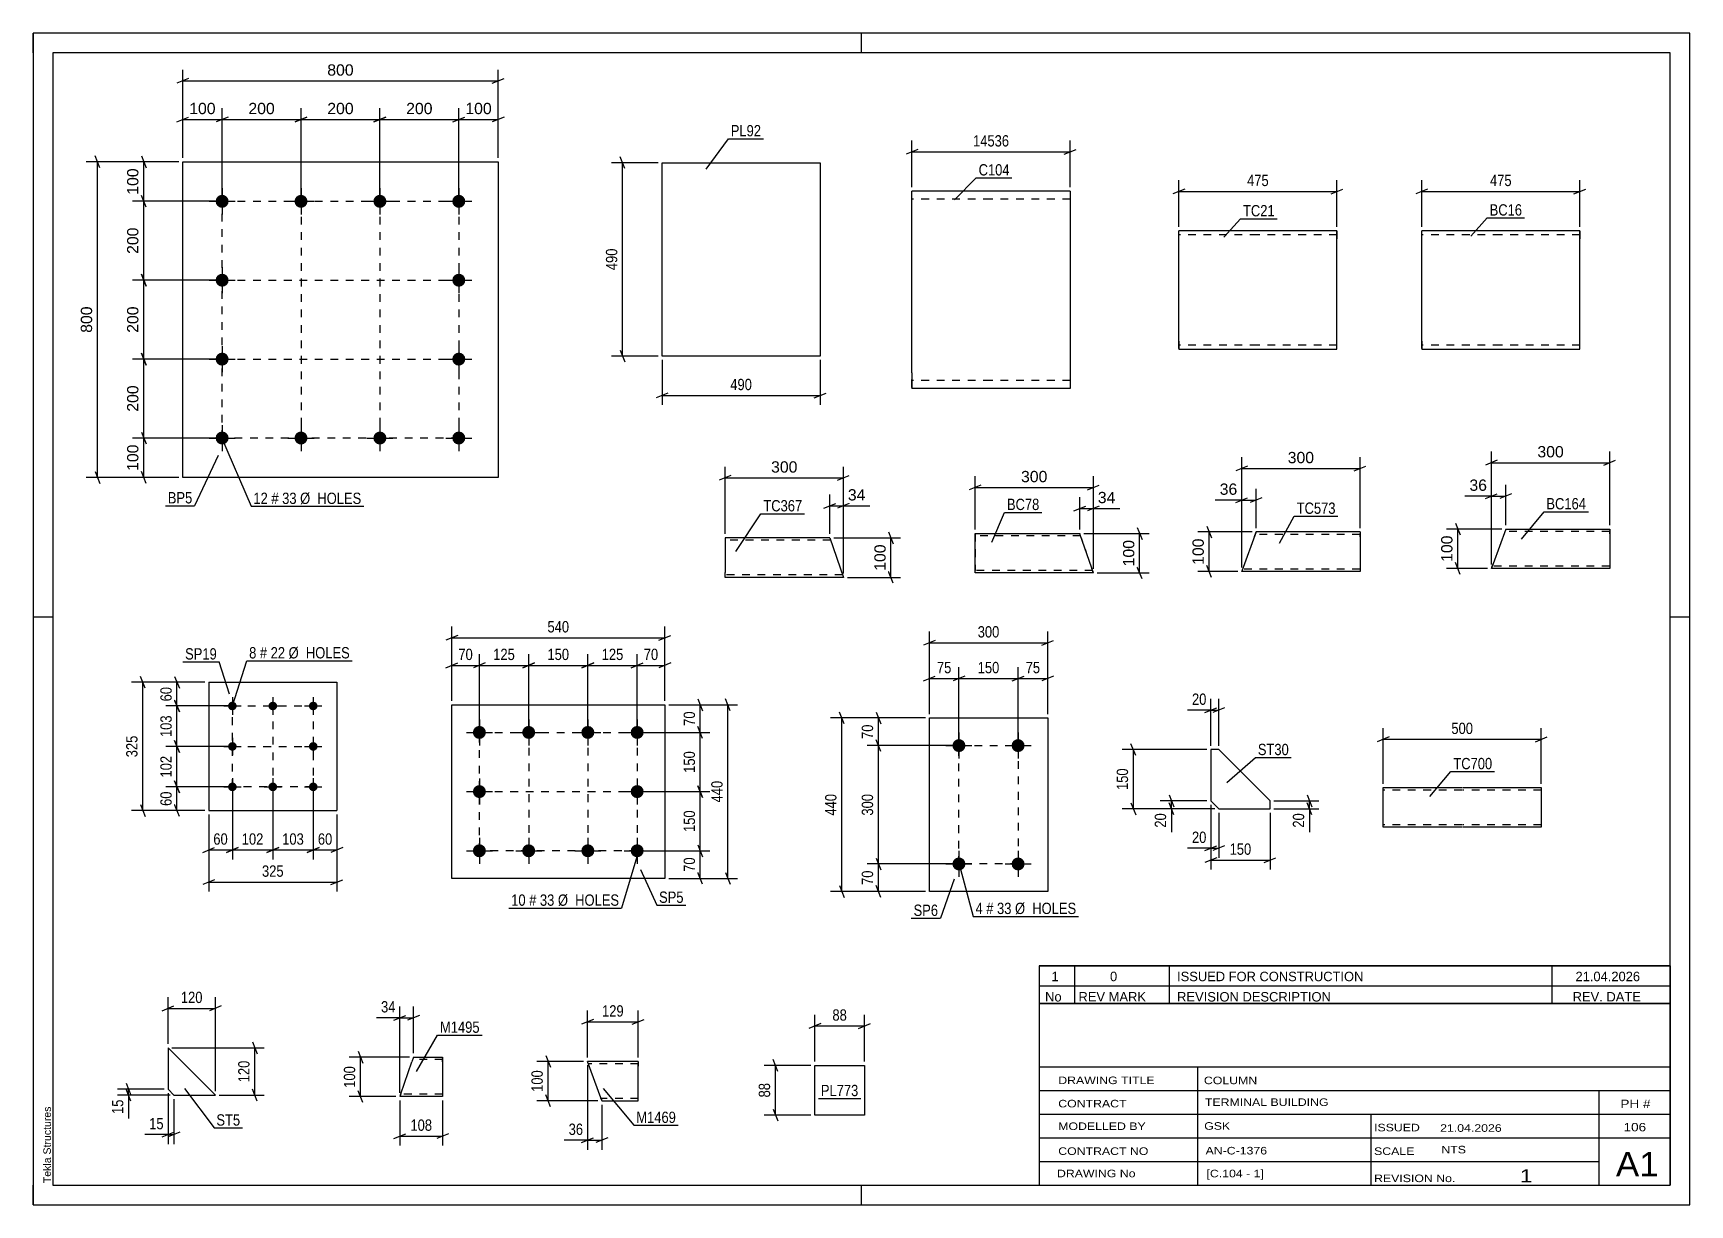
# Paper-space layout 'Layout1' of a CAD drawing. Header units: millimetres. Extents: x 0 to 420, y 0 to 297.
# The model-space entities are those that its viewports show. They can reach past a viewport. Long polylines and large blocks are cut down to what shows.
import ezdxf

# ---------------------------------------------------------------- set-up
doc = ezdxf.new("R2010")
doc.units = ezdxf.units.MM
doc.linetypes.add('DXK_LINE_DOT2', pattern=[3.9198, 1.9599, -1.9599])
doc.layers.add('Viewport layer', color=7, linetype='Continuous', plot=False)
doc.styles.add('Arial', font='ARIAL.TTF', dxfattribs={"height": 0.2})
doc.styles.add('Arial Narrow', font='ARIALN.TTF', dxfattribs={"height": 0.2})

# ---------------------------------------------------------------- blocks, each defined once
blk = doc.blocks.new('Unknown-284929085-1132')
at = {"color": 5, "linetype": 'Continuous'}
for p, q in [((420, 297), (0, 297)), ((0, 297), (0, 0)), ((0, 292), (0, 297)), ((210, 292), (210, 297)), ((420, 0), (420, 297)), ((415, 292), (5, 292)), ((5, 292), (5, 5)), ((415, 5), (415, 292)), ((5, 149), (0, 149)), ((420, 149), (415, 149)), ((0, 0), (0, 5)), ((5, 5), (415, 5)), ((210, 0), (210, 5)), ((0, 0), (420, 0))]:
    blk.add_line(p, q, dxfattribs=at)
at = {"color": 174, "linetype": 'Continuous', "style": 'Arial'}
blk.add_text('Tekla Structures', height=1.9102, rotation=90, dxfattribs=at).set_placement((4.5, 5.5))
blk = doc.blocks.new('Bolt-284929085-2071 - 2037')
at = {"linetype": 'Continuous'}
for points in [[(113.13, 121.4, -1), (113.13, 118.1, -1)], [(125.63, 121.4, -1), (125.63, 118.1, -1)], [(140.63, 121.4, -1), (140.63, 118.1, -1)], [(153.13, 121.4, -1), (153.13, 118.1, -1)], [(113.13, 106.4, -1), (113.13, 103.1, -1)], [(153.13, 106.4, -1), (153.13, 103.1, -1)], [(113.13, 91.4, -1), (113.13, 88.1, -1)], [(125.63, 91.4, -1), (125.63, 88.1, -1)], [(140.63, 91.4, -1), (140.63, 88.1, -1)], [(153.13, 91.4, -1), (153.13, 88.1, -1)]]:
    blk.add_hatch(color=1, dxfattribs=at).paths.add_polyline_path(points)
at = {"color": 1, "linetype": 'Continuous'}
for p, q in [((113.13, 123.05), (113.13, 116.45)), ((125.63, 123.05), (125.63, 116.45)), ((140.63, 123.05), (140.63, 116.45)), ((153.13, 123.05), (153.13, 116.45)), ((109.83, 119.75), (116.43, 119.75)), ((122.33, 119.75), (128.93, 119.75)), ((137.33, 119.75), (143.93, 119.75)), ((149.83, 119.75), (156.43, 119.75)), ((113.13, 108.05), (113.13, 101.45)), ((153.13, 108.05), (153.13, 101.45)), ((109.83, 104.75), (116.43, 104.75)), ((149.83, 104.75), (156.43, 104.75)), ((113.13, 93.05), (113.13, 86.45)), ((125.63, 93.05), (125.63, 86.45)), ((140.63, 93.05), (140.63, 86.45)), ((153.13, 93.05), (153.13, 86.45)), ((109.83, 89.75), (116.43, 89.75)), ((122.33, 89.75), (128.93, 89.75)), ((137.33, 89.75), (143.93, 89.75)), ((149.83, 89.75), (156.43, 89.75))]:
    blk.add_line(p, q, dxfattribs=at)
blk = doc.blocks.new('Part-284929085-2086 - 2037')
at = {"color": 2, "linetype": 'Continuous'}
for p, q in [((106.13, 82.75), (106.13, 126.75)), ((106.13, 126.75), (160.13, 126.75)), ((160.13, 126.75), (160.13, 82.75)), ((160.13, 82.75), (106.13, 82.75))]:
    blk.add_line(p, q, dxfattribs=at)
blk = doc.blocks.new('Bolt-284929085-1717 - 1683')
at = {"linetype": 'Continuous'}
for points in [[(50.51, 127.55, -1), (50.51, 125.35, -1)], [(60.76, 127.55, -1), (60.76, 125.35, -1)], [(71.01, 127.55, -1), (71.01, 125.35, -1)], [(50.51, 117.3, -1), (50.51, 115.1, -1)], [(71.01, 117.3, -1), (71.01, 115.1, -1)], [(50.51, 107.05, -1), (50.51, 104.85, -1)], [(60.76, 107.05, -1), (60.76, 104.85, -1)], [(71.01, 107.05, -1), (71.01, 104.85, -1)]]:
    blk.add_hatch(color=1, dxfattribs=at).paths.add_polyline_path(points)
at = {"color": 1, "linetype": 'Continuous'}
for p, q in [((48.31, 126.45), (52.71, 126.45)), ((50.51, 128.65), (50.51, 124.25)), ((58.56, 126.45), (62.96, 126.45)), ((60.76, 128.65), (60.76, 124.25)), ((68.81, 126.45), (73.21, 126.45)), ((71.01, 128.65), (71.01, 124.25)), ((50.51, 118.4), (50.51, 114)), ((71.01, 118.4), (71.01, 114)), ((48.31, 116.2), (52.71, 116.2)), ((68.81, 116.2), (73.21, 116.2)), ((48.31, 105.95), (52.71, 105.95)), ((50.51, 108.15), (50.51, 103.75)), ((58.56, 105.95), (62.96, 105.95)), ((60.76, 108.15), (60.76, 103.75)), ((68.81, 105.95), (73.21, 105.95)), ((71.01, 108.15), (71.01, 103.75))]:
    blk.add_line(p, q, dxfattribs=at)
blk = doc.blocks.new('Part-284929085-1732 - 1683')
at = {"color": 2, "linetype": 'Continuous'}
for p, q in [((44.51, 132.45), (44.51, 99.95)), ((44.51, 132.45), (77.01, 132.45)), ((77.01, 132.45), (77.01, 99.95)), ((44.51, 99.95), (77.01, 99.95))]:
    blk.add_line(p, q, dxfattribs=at)
blk = doc.blocks.new('Part-284929085-1351 - 1302')
at = {"color": 2, "linetype": 'Continuous'}
for p, q in [((37.91, 184.37), (37.91, 264.37)), ((37.91, 264.37), (117.91, 264.37)), ((117.91, 264.37), (117.91, 184.37)), ((117.91, 184.37), (37.91, 184.37))]:
    blk.add_line(p, q, dxfattribs=at)
blk = doc.blocks.new('Bolt-284929085-1336 - 1302')
at = {"linetype": 'Continuous'}
for points in [[(47.91, 256.02, -1), (47.91, 252.72, -1)], [(67.91, 256.02, -1), (67.91, 252.72, -1)], [(87.91, 256.02, -1), (87.91, 252.72, -1)], [(107.91, 256.02, -1), (107.91, 252.72, -1)], [(47.91, 236.02, -1), (47.91, 232.72, -1)], [(107.91, 236.02, -1), (107.91, 232.72, -1)], [(47.91, 216.02, -1), (47.91, 212.72, -1)], [(107.91, 216.02, -1), (107.91, 212.72, -1)], [(47.91, 196.02, -1), (47.91, 192.72, -1)], [(67.91, 196.02, -1), (67.91, 192.72, -1)], [(87.91, 196.02, -1), (87.91, 192.72, -1)], [(107.91, 196.02, -1), (107.91, 192.72, -1)]]:
    blk.add_hatch(color=1, dxfattribs=at).paths.add_polyline_path(points)
at = {"color": 1, "linetype": 'Continuous'}
for p, q in [((47.91, 257.67), (47.91, 251.07)), ((67.91, 257.67), (67.91, 251.07)), ((87.91, 257.67), (87.91, 251.07)), ((107.91, 257.67), (107.91, 251.07)), ((44.61, 254.37), (51.21, 254.37)), ((64.61, 254.37), (71.21, 254.37)), ((84.61, 254.37), (91.21, 254.37)), ((104.61, 254.37), (111.21, 254.37)), ((47.91, 237.67), (47.91, 231.07)), ((107.91, 237.67), (107.91, 231.07)), ((44.61, 234.37), (51.21, 234.37)), ((104.61, 234.37), (111.21, 234.37)), ((44.61, 214.37), (51.21, 214.37)), ((47.91, 217.67), (47.91, 211.07)), ((104.61, 214.37), (111.21, 214.37)), ((107.91, 217.67), (107.91, 211.07)), ((47.91, 197.67), (47.91, 191.07)), ((67.91, 197.67), (67.91, 191.07)), ((87.91, 197.67), (87.91, 191.07)), ((107.91, 197.67), (107.91, 191.07)), ((44.61, 194.37), (51.21, 194.37)), ((64.61, 194.37), (71.21, 194.37)), ((84.61, 194.37), (91.21, 194.37)), ((104.61, 194.37), (111.21, 194.37))]:
    blk.add_line(p, q, dxfattribs=at)
blk = doc.blocks.new('Part-284929085-1242 - 1223')
at = {"color": 2, "linetype": 'Continuous'}
for p, q in [((310.44, 246.89), (290.44, 246.89)), ((290.44, 218.89), (290.44, 246.89)), ((330.54, 246.89), (310.54, 246.89)), ((330.54, 246.89), (330.54, 244.89)), ((330.54, 218.89), (330.54, 244.89)), ((290.44, 218.89), (290.44, 216.89)), ((330.54, 216.89), (330.54, 218.89)), ((290.44, 216.89), (310.44, 216.89)), ((310.54, 216.89), (330.54, 216.89))]:
    blk.add_line(p, q, dxfattribs=at)
at = {"color": 7, "linetype": 'DXK_LINE_DOT2'}
for p, q in [((310.44, 245.89), (290.44, 245.89)), ((330.54, 245.89), (310.54, 245.89)), ((330.54, 244.89), (330.54, 246.74)), ((290.44, 217.04), (290.44, 218.89)), ((330.54, 217.96), (330.54, 218.5)), ((290.44, 217.89), (290.44, 217.96)), ((310.44, 217.89), (290.44, 217.89)), ((330.54, 217.89), (310.54, 217.89)), ((330.54, 217.89), (330.54, 217.96))]:
    blk.add_line(p, q, dxfattribs=at)
blk = doc.blocks.new('Part-284929085-1856 - 1840')
at = {"color": 2, "linetype": 'Continuous'}
for p, q in [((159.43, 215.16), (159.43, 264.16)), ((159.43, 264.16), (179.43, 264.16)), ((179.53, 264.16), (199.53, 264.16)), ((199.53, 264.16), (199.53, 215.16)), ((179.43, 215.16), (159.43, 215.16)), ((199.53, 215.16), (179.53, 215.16))]:
    blk.add_line(p, q, dxfattribs=at)
blk = doc.blocks.new('Part-284929085-1614 - 1612')
at = {"color": 2, "linetype": 'Continuous'}
for p, q in [((300.56, 115.39), (298.56, 115.39)), ((298.56, 115.39), (298.56, 102.39)), ((313.56, 102.39), (300.56, 115.39)), ((298.56, 102.39), (300.56, 100.39)), ((313.56, 100.39), (313.56, 102.39)), ((300.56, 100.39), (313.56, 100.39))]:
    blk.add_line(p, q, dxfattribs=at)
blk = doc.blocks.new('Part-284929085-1282 - 1265')
at = {"color": 2, "linetype": 'Continuous'}
for p, q in [((372.02, 246.89), (352.02, 246.89)), ((352.02, 218.89), (352.02, 246.89)), ((392.12, 246.89), (372.12, 246.89)), ((392.12, 246.89), (392.12, 244.89)), ((392.12, 218.89), (392.12, 244.89)), ((352.02, 218.89), (352.02, 216.89)), ((392.12, 216.89), (392.12, 218.89)), ((352.02, 216.89), (372.02, 216.89)), ((372.12, 216.89), (392.12, 216.89))]:
    blk.add_line(p, q, dxfattribs=at)
at = {"color": 7, "linetype": 'DXK_LINE_DOT2'}
for p, q in [((372.02, 245.89), (352.02, 245.89)), ((392.12, 245.89), (372.12, 245.89)), ((392.12, 244.89), (392.12, 246.74)), ((352.02, 217.04), (352.02, 218.89)), ((392.12, 217.96), (392.12, 218.5)), ((352.02, 217.89), (352.02, 217.96)), ((372.02, 217.89), (352.02, 217.89)), ((392.12, 217.89), (372.12, 217.89)), ((392.12, 217.89), (392.12, 217.96))]:
    blk.add_line(p, q, dxfattribs=at)
blk = doc.blocks.new('Bolt-284929085-1923 - 1889')
at = {"linetype": 'Continuous'}
for points in [[(234.7, 118.06, -1), (234.7, 114.76, -1)], [(249.7, 118.06, -1), (249.7, 114.76, -1)], [(234.7, 88.06, -1), (234.7, 84.76, -1)], [(249.7, 88.06, -1), (249.7, 84.76, -1)]]:
    blk.add_hatch(color=1, dxfattribs=at).paths.add_polyline_path(points)
at = {"color": 1, "linetype": 'Continuous'}
for p, q in [((234.7, 119.71), (234.7, 113.11)), ((249.7, 119.71), (249.7, 113.11)), ((231.4, 116.41), (238, 116.41)), ((246.4, 116.41), (253, 116.41)), ((234.7, 89.71), (234.7, 83.11)), ((249.7, 89.71), (249.7, 83.11)), ((231.4, 86.41), (238, 86.41)), ((246.4, 86.41), (253, 86.41))]:
    blk.add_line(p, q, dxfattribs=at)
blk = doc.blocks.new('Part-284929085-1938 - 1889')
at = {"color": 2, "linetype": 'Continuous'}
for p, q in [((227.2, 79.41), (227.2, 123.41)), ((227.2, 123.41), (257.2, 123.41)), ((257.2, 123.41), (257.2, 79.41)), ((257.2, 79.41), (227.2, 79.41))]:
    blk.add_line(p, q, dxfattribs=at)
blk = doc.blocks.new('Part-284929085-2212 - 2196')
at = {"color": 2, "linetype": 'Continuous'}
for p, q in [((34.2, 39.81), (34.2, 29.31)), ((34.2, 39.81), (46.2, 27.81)), ((34.2, 29.31), (35.7, 27.81)), ((35.7, 27.81), (46.2, 27.81))]:
    blk.add_line(p, q, dxfattribs=at)
blk = doc.blocks.new('Part-284929085-2271 - 2255')
at = {"color": 2, "linetype": 'Continuous'}
for p, q in [((93.23, 28.17), (96.01, 36.23)), ((96.42, 37.43), (96.01, 36.23)), ((96.42, 37.43), (103.81, 37.43)), ((103.81, 37.43), (103.81, 37.34)), ((103.81, 37.34), (103.81, 36.23)), ((103.81, 36.23), (103.81, 27.43)), ((92.98, 27.43), (93.01, 27.52)), ((103.81, 27.43), (92.98, 27.43)), ((93.01, 27.52), (93.23, 28.17))]:
    blk.add_line(p, q, dxfattribs=at)
at = {"color": 7, "linetype": 'DXK_LINE_DOT2'}
for p, q in [((103.81, 36.83), (96.21, 36.83)), ((103.81, 36.23), (103.81, 37.08)), ((93.23, 28.17), (93.1, 27.78)), ((93.18, 28.03), (93.2, 28.07)), ((103.81, 28.03), (93.18, 28.03)), ((103.81, 28.03), (103.81, 28.07))]:
    blk.add_line(p, q, dxfattribs=at)
blk = doc.blocks.new('Part-284929085-2347 - 2331')
at = {"color": 2, "linetype": 'Continuous'}
for p, q in [((143.91, 27.12), (140.54, 36.38)), ((153.4, 36.38), (140.54, 36.38)), ((153.4, 36.38), (153.4, 36.29)), ((153.4, 36.29), (153.4, 35.18)), ((153.4, 26.38), (153.4, 35.18)), ((144.15, 26.47), (143.91, 27.12)), ((144.15, 26.47), (144.18, 26.38)), ((144.18, 26.38), (153.4, 26.38))]:
    blk.add_line(p, q, dxfattribs=at)
at = {"color": 7, "linetype": 'DXK_LINE_DOT2'}
for p, q in [((153.4, 35.78), (140.76, 35.78)), ((153.4, 35.18), (153.4, 36.03)), ((143.91, 27.12), (144.05, 26.73)), ((143.96, 26.98), (143.95, 27.03)), ((153.4, 26.98), (143.96, 26.98)), ((153.4, 26.98), (153.4, 27.03))]:
    blk.add_line(p, q, dxfattribs=at)
blk = doc.blocks.new('Part-284929085-2419 - 2403')
at = {"color": 2, "linetype": 'Continuous'}
for p, q in [((342.23, 104.55), (342.23, 105.75)), ((342.23, 105.75), (362.23, 105.75)), ((362.33, 105.75), (382.33, 105.75)), ((382.33, 105.75), (382.33, 105.66)), ((382.33, 105.66), (382.33, 104.55)), ((342.23, 95.84), (342.23, 104.55)), ((382.33, 104.55), (382.33, 95.75)), ((342.23, 95.75), (342.23, 95.84)), ((362.23, 95.75), (342.23, 95.75)), ((382.33, 95.75), (362.33, 95.75))]:
    blk.add_line(p, q, dxfattribs=at)
at = {"color": 7, "linetype": 'DXK_LINE_DOT2'}
for p, q in [((362.23, 105.15), (342.23, 105.15)), ((382.33, 105.15), (362.33, 105.15)), ((382.33, 105.4), (382.33, 104.55)), ((362.23, 96.35), (342.23, 96.35)), ((342.23, 95.75), (342.23, 95.84)), ((382.33, 96.35), (362.33, 96.35))]:
    blk.add_line(p, q, dxfattribs=at)
blk = doc.blocks.new('Part-284929085-2457 - 2440')
at = {"color": 2, "linetype": 'Continuous'}
for p, q in [((242.8, 256.92), (222.8, 256.92)), ((222.8, 210.92), (222.8, 256.92)), ((262.9, 256.92), (242.9, 256.92)), ((262.9, 256.92), (262.9, 206.92)), ((222.8, 210.92), (222.8, 206.92)), ((242.8, 206.92), (222.8, 206.92)), ((262.9, 206.92), (242.9, 206.92))]:
    blk.add_line(p, q, dxfattribs=at)
at = {"color": 7, "linetype": 'DXK_LINE_DOT2'}
for p, q in [((242.8, 254.92), (222.8, 254.92)), ((262.9, 254.92), (242.9, 254.92)), ((222.8, 207.22), (222.8, 210.92)), ((242.8, 208.92), (222.8, 208.92)), ((262.9, 208.92), (242.9, 208.92))]:
    blk.add_line(p, q, dxfattribs=at)
blk = doc.blocks.new('Part-284929085-2499 - 2482')
at = {"color": 2, "linetype": 'Continuous'}
for p, q in [((201.97, 169.06), (175.41, 169.06)), ((175.41, 169.06), (175.41, 160.26)), ((201.97, 169.06), (205.41, 159.06)), ((175.41, 159.41), (175.41, 160.26)), ((175.41, 159.15), (175.41, 159.41)), ((175.41, 159.06), (175.41, 159.15)), ((205.41, 159.06), (175.41, 159.06))]:
    blk.add_line(p, q, dxfattribs=at)
at = {"color": 7, "linetype": 'DXK_LINE_DOT2'}
for p, q in [((202.18, 168.46), (175.41, 168.46)), ((175.41, 168.46), (175.41, 168.28)), ((202.24, 168.28), (202.23, 168.32)), ((205.21, 159.66), (175.41, 159.66)), ((175.41, 159.06), (175.41, 159.41))]:
    blk.add_line(p, q, dxfattribs=at)
blk = doc.blocks.new('Part-284929085-2581 - 2564')
at = {"color": 2, "linetype": 'Continuous'}
for p, q in [((238.78, 170.18), (238.78, 170.09)), ((238.78, 170.18), (265.34, 170.18)), ((238.78, 161.38), (238.78, 170.09)), ((265.34, 170.18), (265.37, 170.09)), ((268.37, 161.38), (265.37, 170.09)), ((238.78, 160.53), (238.78, 161.38)), ((238.78, 160.27), (238.78, 160.53)), ((238.78, 160.27), (238.78, 160.18)), ((268.78, 160.18), (238.78, 160.18)), ((268.78, 160.18), (268.37, 161.38))]:
    blk.add_line(p, q, dxfattribs=at)
at = {"color": 7, "linetype": 'DXK_LINE_DOT2'}
for p, q in [((238.78, 170.09), (238.78, 170.18)), ((238.78, 170.09), (238.78, 160.82)), ((265.54, 169.58), (238.78, 169.58)), ((268.66, 160.53), (265.75, 168.98)), ((238.78, 160.92), (238.78, 161.38)), ((238.78, 160.27), (238.78, 160.82)), ((268.57, 160.78), (238.78, 160.78)), ((238.78, 160.18), (238.78, 160.27)), ((268.56, 160.82), (268.45, 161.15)), ((268.57, 160.78), (268.56, 160.82)), ((268.75, 160.27), (268.66, 160.53)), ((268.78, 160.18), (268.75, 160.27))]:
    blk.add_line(p, q, dxfattribs=at)
blk = doc.blocks.new('Part-284929085-2627 - 2610')
at = {"color": 2, "linetype": 'Continuous'}
for p, q in [((310.02, 170.56), (306.42, 160.65)), ((336.38, 170.56), (310.02, 170.56)), ((336.38, 170.56), (336.38, 170.47)), ((336.38, 170.47), (336.38, 169.36)), ((336.38, 169.36), (336.38, 160.56)), ((306.38, 160.56), (306.42, 160.65)), ((336.38, 160.56), (306.38, 160.56))]:
    blk.add_line(p, q, dxfattribs=at)
at = {"color": 7, "linetype": 'DXK_LINE_DOT2'}
for p, q in [((309.99, 170.47), (309.58, 169.36)), ((336.38, 169.96), (309.8, 169.96)), ((336.38, 169.36), (336.38, 170.21)), ((306.38, 160.56), (306.38, 160.56)), ((336.38, 161.16), (306.6, 161.16))]:
    blk.add_line(p, q, dxfattribs=at)
blk = doc.blocks.new('Part-284929085-2694 - 2677')
at = {"color": 2, "linetype": 'Continuous'}
for p, q in [((373.32, 171.31), (370.12, 162.51)), ((373.32, 171.31), (399.68, 171.31)), ((399.68, 171.31), (399.68, 171.22)), ((399.68, 171.22), (399.68, 170.11)), ((399.68, 170.11), (399.68, 161.31)), ((369.68, 161.31), (369.71, 161.41)), ((399.68, 161.31), (369.68, 161.31)), ((369.95, 162.06), (369.71, 161.41)), ((370.12, 162.51), (369.95, 162.06))]:
    blk.add_line(p, q, dxfattribs=at)
at = {"color": 7, "linetype": 'DXK_LINE_DOT2'}
for p, q in [((399.68, 170.71), (373.1, 170.71)), ((399.68, 170.11), (399.68, 170.96)), ((369.71, 161.41), (369.68, 161.31)), ((369.81, 161.67), (370.12, 162.51)), ((399.68, 161.91), (369.9, 161.91))]:
    blk.add_line(p, q, dxfattribs=at)
blk = doc.blocks.new('Part-284929085-3493 - 3492')
at = {"color": 2, "linetype": 'Continuous'}
for p, q in [((198.17, 22.77), (198.17, 35.34)), ((198.17, 35.34), (210.74, 35.34)), ((210.74, 35.34), (210.74, 22.77)), ((210.74, 22.77), (198.17, 22.77))]:
    blk.add_line(p, q, dxfattribs=at)
blk = doc.blocks.new('Rectangle-284929085-2182 - 2037')
at = {"color": 1, "linetype": 'DXK_LINE_DOT2'}
blk.add_lwpolyline([(113.13, 119.75), (153.13, 119.75), (153.13, 89.75), (113.13, 89.75), (113.13, 119.75)], close=True, dxfattribs=at)
blk = doc.blocks.new('Rectangle-284929085-1826 - 1683')
at = {"color": 1, "linetype": 'DXK_LINE_DOT2'}
blk.add_lwpolyline([(50.51, 126.45), (71.01, 126.45), (71.01, 105.95), (50.51, 105.95), (50.51, 126.45)], close=True, dxfattribs=at)
blk = doc.blocks.new('Rectangle-284929085-3543 - 1302')
at = {"color": 1, "linetype": 'DXK_LINE_DOT2'}
blk.add_lwpolyline([(47.91, 254.37), (107.91, 254.37), (107.91, 194.37), (47.91, 194.37), (47.91, 254.37)], close=True, dxfattribs=at)
blk = doc.blocks.new('Rectangle-284929085-2023 - 1889')
at = {"color": 1, "linetype": 'DXK_LINE_DOT2'}
blk.add_lwpolyline([(234.7, 116.41), (249.7, 116.41), (249.7, 86.41), (234.7, 86.41), (234.7, 116.41)], close=True, dxfattribs=at)
blk = doc.blocks.new('Line-284929085-2175 - 2037')
at = {"color": 1, "linetype": 'DXK_LINE_DOT2'}
blk.add_line((125.63, 119.75), (125.63, 89.75), dxfattribs=at)
blk = doc.blocks.new('Line-284929085-1819 - 1683')
at = {"color": 1, "linetype": 'DXK_LINE_DOT2'}
blk.add_line((50.51, 116.2), (71.01, 116.2), dxfattribs=at)
blk = doc.blocks.new('Line-284929085-3553 - 1302')
at = {"color": 1, "linetype": 'DXK_LINE_DOT2'}
blk.add_line((67.91, 254.37), (67.91, 194.37), dxfattribs=at)
blk = doc.blocks.new('Line-284929085-2168 - 2037')
at = {"color": 1, "linetype": 'DXK_LINE_DOT2'}
blk.add_line((140.63, 119.75), (140.63, 89.75), dxfattribs=at)
blk = doc.blocks.new('Line-284929085-1810 - 1683')
at = {"color": 1, "linetype": 'DXK_LINE_DOT2'}
blk.add_line((60.76, 126.45), (60.76, 105.95), dxfattribs=at)
blk = doc.blocks.new('Line-284929085-3560 - 1302')
at = {"color": 1, "linetype": 'DXK_LINE_DOT2'}
blk.add_line((87.91, 254.37), (87.91, 194.37), dxfattribs=at)
blk = doc.blocks.new('Line-284929085-2161 - 2037')
at = {"color": 1, "linetype": 'DXK_LINE_DOT2'}
blk.add_line((113.13, 104.75), (153.13, 104.75), dxfattribs=at)
blk = doc.blocks.new('Line-284929085-3567 - 1302')
at = {"color": 1, "linetype": 'DXK_LINE_DOT2'}
blk.add_line((47.91, 234.37), (107.91, 234.37), dxfattribs=at)
blk = doc.blocks.new('Line-284929085-3574 - 1302')
at = {"color": 1, "linetype": 'DXK_LINE_DOT2'}
blk.add_line((47.91, 214.37), (107.91, 214.37), dxfattribs=at)
blk = doc.blocks.new('StraightDimension-284929085-5568 - 2037')
at = {"color": 7, "linetype": 'Continuous'}
for p, q in [((140.63, 120.75), (140.63, 139.6)), ((153.13, 120.75), (153.13, 139.6)), ((142.13, 137.35), (139.13, 136.15)), ((140.63, 136.75), (153.13, 136.75)), ((151.63, 136.15), (154.63, 137.35))]:
    blk.add_line(p, q, dxfattribs=at)
at = {"color": 0}
blk.add_wipeout([(150.22, 137.5), (150.22, 141.7), (143.54, 141.7), (143.54, 137.5)], dxfattribs=at)
at = {"color": 3, "style": 'Arial Narrow'}
blk.add_text('125', height=2.863, dxfattribs=at).set_placement((144.14, 138.1))
blk = doc.blocks.new('StraightDimension-284929085-5566 - 2037')
at = {"color": 7, "linetype": 'Continuous'}
for p, q in [((125.63, 120.75), (125.63, 139.6)), ((140.63, 120.75), (140.63, 139.6)), ((127.13, 137.35), (124.13, 136.15)), ((125.63, 136.75), (140.63, 136.75)), ((139.13, 136.15), (142.13, 137.35))]:
    blk.add_line(p, q, dxfattribs=at)
at = {"color": 0}
blk.add_wipeout([(136.47, 137.5), (136.47, 141.7), (129.79, 141.7), (129.79, 137.5)], dxfattribs=at)
at = {"color": 3, "style": 'Arial Narrow'}
blk.add_text('150', height=2.863, dxfattribs=at).set_placement((130.39, 138.1))
blk = doc.blocks.new('StraightDimension-284929085-2088 - 2037')
at = {"color": 7, "linetype": 'Continuous'}
for p, q in [((107.63, 144.35), (104.63, 143.15)), ((106.13, 127.75), (106.13, 146.6)), ((106.13, 143.75), (160.13, 143.75)), ((158.63, 143.15), (161.63, 144.35)), ((160.13, 127.75), (160.13, 146.6))]:
    blk.add_line(p, q, dxfattribs=at)
at = {"color": 0}
blk.add_wipeout([(136.47, 144.5), (136.47, 148.7), (129.79, 148.7), (129.79, 144.5)], dxfattribs=at)
at = {"color": 3, "style": 'Arial Narrow'}
blk.add_text('540', height=2.863, dxfattribs=at).set_placement((130.39, 145.1))
blk = doc.blocks.new('StraightDimension-284929085-2099 - 2037')
at = {"color": 7, "linetype": 'Continuous'}
for p, q in [((106.13, 127.75), (106.13, 139.6)), ((113.13, 120.75), (113.13, 139.6)), ((104.63, 136.15), (107.63, 137.35)), ((106.13, 136.75), (113.13, 136.75)), ((114.63, 137.35), (111.63, 136.15))]:
    blk.add_line(p, q, dxfattribs=at)
at = {"color": 0}
blk.add_wipeout([(112.06, 137.5), (112.06, 141.7), (107.2, 141.7), (107.2, 137.5)], dxfattribs=at)
at = {"color": 3, "style": 'Arial Narrow'}
blk.add_text('70', height=2.863, dxfattribs=at).set_placement((107.8, 138.1))
blk = doc.blocks.new('StraightDimension-284929085-2115 - 2037')
at = {"color": 7, "linetype": 'Continuous'}
for p, q in [((153.13, 120.75), (153.13, 139.6)), ((160.13, 127.75), (160.13, 139.6)), ((151.63, 136.15), (154.63, 137.35)), ((153.13, 136.75), (160.13, 136.75)), ((161.63, 137.35), (158.63, 136.15))]:
    blk.add_line(p, q, dxfattribs=at)
at = {"color": 0}
blk.add_wipeout([(159.06, 137.5), (159.06, 141.7), (154.2, 141.7), (154.2, 137.5)], dxfattribs=at)
at = {"color": 3, "style": 'Arial Narrow'}
blk.add_text('70', height=2.863, dxfattribs=at).set_placement((154.8, 138.1))
blk = doc.blocks.new('StraightDimension-284929085-2126 - 2037')
at = {"color": 7, "linetype": 'Continuous'}
for p, q in [((161.13, 126.75), (178.53, 126.75)), ((176.73, 125.25), (175.53, 128.25)), ((176.13, 82.75), (176.13, 126.75)), ((175.53, 84.25), (176.73, 81.25)), ((161.13, 82.75), (178.53, 82.75))]:
    blk.add_line(p, q, dxfattribs=at)
at = {"color": 0}
blk.add_wipeout([(175.38, 108.09), (171.18, 108.09), (171.18, 101.41), (175.38, 101.41)], dxfattribs=at)
at = {"color": 3, "style": 'Arial Narrow'}
blk.add_text('440', height=2.863, rotation=90.0002, dxfattribs=at).set_placement((174.78, 102.01))
blk = doc.blocks.new('StraightDimension-284929085-2137 - 2037')
at = {"color": 7, "linetype": 'Continuous'}
for p, q in [((154.13, 89.75), (171.53, 89.75)), ((168.53, 91.25), (169.73, 88.25)), ((169.13, 82.75), (169.13, 89.75)), ((169.73, 81.25), (168.53, 84.25)), ((161.13, 82.75), (171.53, 82.75))]:
    blk.add_line(p, q, dxfattribs=at)
at = {"color": 0}
blk.add_wipeout([(168.38, 88.68), (164.18, 88.68), (164.18, 83.82), (168.38, 83.82)], dxfattribs=at)
at = {"color": 3, "style": 'Arial Narrow'}
blk.add_text('70', height=2.863, rotation=90.0002, dxfattribs=at).set_placement((167.78, 84.42))
blk = doc.blocks.new('StraightDimension-284929085-5564 - 2037')
at = {"color": 7, "linetype": 'Continuous'}
for p, q in [((113.13, 120.75), (113.13, 139.6)), ((125.63, 120.75), (125.63, 139.6)), ((114.63, 137.35), (111.63, 136.15)), ((113.13, 136.75), (125.63, 136.75)), ((124.13, 136.15), (127.13, 137.35))]:
    blk.add_line(p, q, dxfattribs=at)
at = {"color": 0}
blk.add_wipeout([(122.72, 137.5), (122.72, 141.7), (116.04, 141.7), (116.04, 137.5)], dxfattribs=at)
at = {"color": 3, "style": 'Arial Narrow'}
blk.add_text('125', height=2.863, dxfattribs=at).set_placement((116.64, 138.1))
blk = doc.blocks.new('StraightDimension-284929085-2151 - 2037')
at = {"color": 7, "linetype": 'Continuous'}
for p, q in [((161.13, 126.75), (171.53, 126.75)), ((168.53, 128.25), (169.73, 125.25)), ((169.13, 119.75), (169.13, 126.75)), ((154.13, 119.75), (171.53, 119.75)), ((169.73, 118.25), (168.53, 121.25))]:
    blk.add_line(p, q, dxfattribs=at)
at = {"color": 0}
blk.add_wipeout([(168.38, 125.68), (164.18, 125.68), (164.18, 120.82), (168.38, 120.82)], dxfattribs=at)
at = {"color": 3, "style": 'Arial Narrow'}
blk.add_text('70', height=2.863, rotation=90.0002, dxfattribs=at).set_placement((167.78, 121.42))
blk = doc.blocks.new('StraightDimension-284929085-5570 - 2037')
at = {"color": 7, "linetype": 'Continuous'}
for p, q in [((169.73, 103.25), (168.53, 106.25)), ((154.13, 104.75), (171.53, 104.75)), ((169.13, 89.75), (169.13, 104.75)), ((154.13, 89.75), (171.53, 89.75)), ((168.53, 91.25), (169.73, 88.25))]:
    blk.add_line(p, q, dxfattribs=at)
at = {"color": 0}
blk.add_wipeout([(168.38, 100.59), (164.18, 100.59), (164.18, 93.91), (168.38, 93.91)], dxfattribs=at)
at = {"color": 3, "style": 'Arial Narrow'}
blk.add_text('150', height=2.863, rotation=90.0002, dxfattribs=at).set_placement((167.78, 94.51))
blk = doc.blocks.new('StraightDimension-284929085-5572 - 2037')
at = {"color": 7, "linetype": 'Continuous'}
for p, q in [((154.13, 119.75), (171.53, 119.75)), ((169.73, 118.25), (168.53, 121.25)), ((169.13, 104.75), (169.13, 119.75)), ((168.53, 106.25), (169.73, 103.25)), ((154.13, 104.75), (171.53, 104.75))]:
    blk.add_line(p, q, dxfattribs=at)
at = {"color": 0}
blk.add_wipeout([(168.38, 115.59), (164.18, 115.59), (164.18, 108.91), (168.38, 108.91)], dxfattribs=at)
at = {"color": 3, "style": 'Arial Narrow'}
blk.add_text('150', height=2.863, rotation=90.0002, dxfattribs=at).set_placement((167.78, 109.51))
blk = doc.blocks.new('StraightDimension-284929085-1739 - 1683')
at = {"color": 7, "linetype": 'Continuous'}
for p, q in [((44.51, 98.95), (44.51, 79.42)), ((77.01, 98.95), (77.01, 79.42)), ((46.01, 82.42), (43.01, 81.22)), ((44.51, 81.82), (77.01, 81.82)), ((75.51, 81.22), (78.51, 82.42))]:
    blk.add_line(p, q, dxfattribs=at)
at = {"color": 0}
blk.add_wipeout([(64.1, 82.57), (64.1, 86.77), (57.42, 86.77), (57.42, 82.57)], dxfattribs=at)
at = {"color": 3, "style": 'Arial Narrow'}
blk.add_text('325', height=2.863, dxfattribs=at).set_placement((58.02, 83.17))
blk = doc.blocks.new('StraightDimension-284929085-5638 - 1683')
at = {"color": 7, "linetype": 'Continuous'}
for p, q in [((50.51, 104.95), (50.51, 87.55)), ((60.76, 104.95), (60.76, 87.55)), ((49.01, 89.35), (52.01, 90.55)), ((50.51, 89.95), (60.76, 89.95)), ((62.26, 90.55), (59.26, 89.35))]:
    blk.add_line(p, q, dxfattribs=at)
at = {"color": 0}
blk.add_wipeout([(58.98, 90.7), (58.98, 94.9), (52.29, 94.9), (52.29, 90.7)], dxfattribs=at)
at = {"color": 3, "style": 'Arial Narrow'}
blk.add_text('102', height=2.863, dxfattribs=at).set_placement((52.89, 91.3))
blk = doc.blocks.new('StraightDimension-284929085-1750 - 1683')
at = {"color": 7, "linetype": 'Continuous'}
for p, q in [((50.51, 104.95), (50.51, 87.55)), ((44.51, 98.95), (44.51, 87.55)), ((43.01, 89.35), (46.01, 90.55)), ((44.51, 89.95), (50.51, 89.95)), ((52.01, 90.55), (49.01, 89.35))]:
    blk.add_line(p, q, dxfattribs=at)
at = {"color": 0}
blk.add_wipeout([(49.94, 90.7), (49.94, 94.9), (45.08, 94.9), (45.08, 90.7)], dxfattribs=at)
at = {"color": 3, "style": 'Arial Narrow'}
blk.add_text('60', height=2.863, dxfattribs=at).set_placement((45.68, 91.3))
blk = doc.blocks.new('StraightDimension-284929085-1764 - 1683')
at = {"color": 7, "linetype": 'Continuous'}
for p, q in [((71.01, 104.95), (71.01, 87.55)), ((77.01, 98.95), (77.01, 87.55)), ((69.51, 89.35), (72.51, 90.55)), ((71.01, 89.95), (77.01, 89.95)), ((78.51, 90.55), (75.51, 89.35))]:
    blk.add_line(p, q, dxfattribs=at)
at = {"color": 0}
blk.add_wipeout([(76.44, 90.7), (76.44, 94.9), (71.58, 94.9), (71.58, 90.7)], dxfattribs=at)
at = {"color": 3, "style": 'Arial Narrow'}
blk.add_text('60', height=2.863, dxfattribs=at).set_placement((72.18, 91.3))
blk = doc.blocks.new('StraightDimension-284929085-1775 - 1683')
at = {"color": 7, "linetype": 'Continuous'}
for p, q in [((43.51, 132.45), (24.95, 132.45)), ((28.4, 130.95), (27.2, 133.95)), ((27.8, 99.95), (27.8, 132.45)), ((27.2, 101.45), (28.4, 98.45)), ((43.51, 99.95), (24.95, 99.95))]:
    blk.add_line(p, q, dxfattribs=at)
at = {"color": 0}
blk.add_wipeout([(27.05, 119.54), (22.85, 119.54), (22.85, 112.85), (27.05, 112.85)], dxfattribs=at)
at = {"color": 3, "style": 'Arial Narrow'}
blk.add_text('325', height=2.863, rotation=90.0002, dxfattribs=at).set_placement((26.45, 113.45))
blk = doc.blocks.new('StraightDimension-284929085-1786 - 1683')
at = {"color": 7, "linetype": 'Continuous'}
for p, q in [((43.51, 132.45), (33.62, 132.45)), ((35.87, 133.95), (37.07, 130.95)), ((36.47, 126.45), (36.47, 132.45)), ((49.51, 126.45), (33.62, 126.45)), ((37.07, 124.95), (35.87, 127.95))]:
    blk.add_line(p, q, dxfattribs=at)
at = {"color": 0}
blk.add_wipeout([(35.72, 131.88), (31.52, 131.88), (31.52, 127.02), (35.72, 127.02)], dxfattribs=at)
at = {"color": 3, "style": 'Arial Narrow'}
blk.add_text('60', height=2.863, rotation=90.0002, dxfattribs=at).set_placement((35.12, 127.62))
blk = doc.blocks.new('StraightDimension-284929085-1800 - 1683')
at = {"color": 7, "linetype": 'Continuous'}
for p, q in [((49.51, 105.95), (33.62, 105.95)), ((35.87, 107.45), (37.07, 104.45)), ((36.47, 99.95), (36.47, 105.95)), ((37.07, 98.45), (35.87, 101.45)), ((43.51, 99.95), (33.62, 99.95))]:
    blk.add_line(p, q, dxfattribs=at)
at = {"color": 0}
blk.add_wipeout([(35.72, 105.38), (31.52, 105.38), (31.52, 100.52), (35.72, 100.52)], dxfattribs=at)
at = {"color": 3, "style": 'Arial Narrow'}
blk.add_text('60', height=2.863, rotation=90.0002, dxfattribs=at).set_placement((35.12, 101.12))
blk = doc.blocks.new('StraightDimension-284929085-5640 - 1683')
at = {"color": 7, "linetype": 'Continuous'}
for p, q in [((60.76, 104.95), (60.76, 87.55)), ((71.01, 104.95), (71.01, 87.55)), ((59.26, 89.35), (62.26, 90.55)), ((60.76, 89.95), (71.01, 89.95)), ((72.51, 90.55), (69.51, 89.35))]:
    blk.add_line(p, q, dxfattribs=at)
at = {"color": 0}
blk.add_wipeout([(69.23, 90.7), (69.23, 94.9), (62.54, 94.9), (62.54, 90.7)], dxfattribs=at)
at = {"color": 3, "style": 'Arial Narrow'}
blk.add_text('103', height=2.863, dxfattribs=at).set_placement((63.14, 91.3))
blk = doc.blocks.new('StraightDimension-284929085-5660 - 1683')
at = {"color": 7, "linetype": 'Continuous'}
for p, q in [((35.87, 117.7), (37.07, 114.7)), ((49.51, 116.2), (33.62, 116.2)), ((36.47, 105.95), (36.47, 116.2)), ((49.51, 105.95), (33.62, 105.95)), ((37.07, 104.45), (35.87, 107.45))]:
    blk.add_line(p, q, dxfattribs=at)
at = {"color": 0}
blk.add_wipeout([(35.72, 114.41), (31.52, 114.41), (31.52, 107.73), (35.72, 107.73)], dxfattribs=at)
at = {"color": 3, "style": 'Arial Narrow'}
blk.add_text('102', height=2.863, rotation=90.0002, dxfattribs=at).set_placement((35.12, 108.33))
blk = doc.blocks.new('StraightDimension-284929085-5662 - 1683')
at = {"color": 7, "linetype": 'Continuous'}
for p, q in [((49.51, 126.45), (33.62, 126.45)), ((35.87, 127.95), (37.07, 124.95)), ((36.47, 116.2), (36.47, 126.45)), ((37.07, 114.7), (35.87, 117.7)), ((49.51, 116.2), (33.62, 116.2))]:
    blk.add_line(p, q, dxfattribs=at)
at = {"color": 0}
blk.add_wipeout([(35.72, 124.66), (31.52, 124.66), (31.52, 117.98), (35.72, 117.98)], dxfattribs=at)
at = {"color": 3, "style": 'Arial Narrow'}
blk.add_text('103', height=2.863, rotation=90.0002, dxfattribs=at).set_placement((35.12, 118.58))
blk = doc.blocks.new('StraightDimension-284929085-5608 - 1302')
at = {"color": 7, "linetype": 'Continuous'}
for p, q in [((67.91, 255.37), (67.91, 277.97)), ((87.91, 255.37), (87.91, 277.97)), ((69.41, 275.72), (66.41, 274.52)), ((67.91, 275.12), (87.91, 275.12)), ((86.41, 274.52), (89.41, 275.72))]:
    blk.add_line(p, q, dxfattribs=at)
at = {"color": 0}
blk.add_wipeout([(81.84, 275.87), (81.84, 280.07), (73.97, 280.07), (73.97, 275.87)], dxfattribs=at)
at = {"color": 3, "style": 'Arial'}
blk.add_text('200', height=2.865, dxfattribs=at).set_placement((74.57, 276.47))
blk = doc.blocks.new('StraightDimension-284929085-3582 - 1302')
at = {"color": 7, "linetype": 'Continuous'}
for p, q in [((107.91, 255.37), (107.91, 277.97)), ((117.91, 265.37), (117.91, 277.97)), ((106.41, 274.52), (109.41, 275.72)), ((107.91, 275.12), (117.91, 275.12)), ((119.41, 275.72), (116.41, 274.52))]:
    blk.add_line(p, q, dxfattribs=at)
at = {"color": 0}
blk.add_wipeout([(116.84, 275.87), (116.84, 280.07), (108.97, 280.07), (108.97, 275.87)], dxfattribs=at)
at = {"color": 3, "style": 'Arial'}
blk.add_text('100', height=2.865, dxfattribs=at).set_placement((109.57, 276.47))
blk = doc.blocks.new('StraightDimension-284929085-3586 - 1302')
at = {"color": 7, "linetype": 'Continuous'}
for p, q in [((37.91, 265.37), (37.91, 277.97)), ((47.91, 255.37), (47.91, 277.97)), ((36.41, 274.52), (39.41, 275.72)), ((37.91, 275.12), (47.91, 275.12)), ((49.41, 275.72), (46.41, 274.52))]:
    blk.add_line(p, q, dxfattribs=at)
at = {"color": 0}
blk.add_wipeout([(46.84, 275.87), (46.84, 280.07), (38.97, 280.07), (38.97, 275.87)], dxfattribs=at)
at = {"color": 3, "style": 'Arial'}
blk.add_text('100', height=2.865, dxfattribs=at).set_placement((39.57, 276.47))
blk = doc.blocks.new('StraightDimension-284929085-5616 - 1302')
at = {"color": 7, "linetype": 'Continuous'}
for p, q in [((46.91, 254.37), (25.18, 254.37)), ((28.63, 252.87), (27.43, 255.87)), ((28.03, 234.37), (28.03, 254.37)), ((27.43, 235.87), (28.63, 232.87)), ((46.91, 234.37), (25.18, 234.37))]:
    blk.add_line(p, q, dxfattribs=at)
at = {"color": 0}
blk.add_wipeout([(27.28, 248.31), (23.08, 248.31), (23.08, 240.44), (27.28, 240.44)], dxfattribs=at)
at = {"color": 3, "style": 'Arial'}
blk.add_text('200', height=2.865, rotation=90.0002, dxfattribs=at).set_placement((26.68, 241.04))
blk = doc.blocks.new('StraightDimension-284929085-3609 - 1302')
at = {"color": 7, "linetype": 'Continuous'}
for p, q in [((37.91, 265.37), (37.91, 287.73)), ((117.91, 265.37), (117.91, 287.73)), ((39.41, 285.48), (36.41, 284.28)), ((37.91, 284.88), (117.91, 284.88)), ((116.41, 284.28), (119.41, 285.48))]:
    blk.add_line(p, q, dxfattribs=at)
at = {"color": 0}
blk.add_wipeout([(81.84, 285.63), (81.84, 289.83), (73.97, 289.83), (73.97, 285.63)], dxfattribs=at)
at = {"color": 3, "style": 'Arial'}
blk.add_text('800', height=2.865, dxfattribs=at).set_placement((74.57, 286.23))
blk = doc.blocks.new('StraightDimension-284929085-3620 - 1302')
at = {"color": 7, "linetype": 'Continuous'}
for p, q in [((27.43, 265.87), (28.63, 262.87)), ((36.91, 264.37), (25.18, 264.37)), ((28.03, 254.37), (28.03, 264.37)), ((46.91, 254.37), (25.18, 254.37)), ((28.63, 252.87), (27.43, 255.87))]:
    blk.add_line(p, q, dxfattribs=at)
at = {"color": 0}
blk.add_wipeout([(27.28, 263.31), (23.08, 263.31), (23.08, 255.44), (27.28, 255.44)], dxfattribs=at)
at = {"color": 3, "style": 'Arial'}
blk.add_text('100', height=2.865, rotation=90.0002, dxfattribs=at).set_placement((26.68, 256.04))
blk = doc.blocks.new('StraightDimension-284929085-3624 - 1302')
at = {"color": 7, "linetype": 'Continuous'}
for p, q in [((46.91, 194.37), (25.18, 194.37)), ((27.43, 195.87), (28.63, 192.87)), ((28.03, 184.37), (28.03, 194.37)), ((28.63, 182.87), (27.43, 185.87)), ((36.91, 184.37), (25.18, 184.37))]:
    blk.add_line(p, q, dxfattribs=at)
at = {"color": 0}
blk.add_wipeout([(27.28, 193.31), (23.08, 193.31), (23.08, 185.44), (27.28, 185.44)], dxfattribs=at)
at = {"color": 3, "style": 'Arial'}
blk.add_text('100', height=2.865, rotation=90.0002, dxfattribs=at).set_placement((26.68, 186.04))
blk = doc.blocks.new('StraightDimension-284929085-3647 - 1302')
at = {"color": 7, "linetype": 'Continuous'}
for p, q in [((16.9, 262.87), (15.7, 265.87)), ((36.91, 264.37), (13.45, 264.37)), ((16.3, 184.37), (16.3, 264.37)), ((15.7, 185.87), (16.9, 182.87)), ((36.91, 184.37), (13.45, 184.37))]:
    blk.add_line(p, q, dxfattribs=at)
at = {"color": 0}
blk.add_wipeout([(15.55, 228.31), (11.35, 228.31), (11.35, 220.44), (15.55, 220.44)], dxfattribs=at)
at = {"color": 3, "style": 'Arial'}
blk.add_text('800', height=2.865, rotation=90.0002, dxfattribs=at).set_placement((14.95, 221.04))
blk = doc.blocks.new('StraightDimension-284929085-5606 - 1302')
at = {"color": 7, "linetype": 'Continuous'}
for p, q in [((47.91, 255.37), (47.91, 277.97)), ((67.91, 255.37), (67.91, 277.97)), ((49.41, 275.72), (46.41, 274.52)), ((47.91, 275.12), (67.91, 275.12)), ((66.41, 274.52), (69.41, 275.72))]:
    blk.add_line(p, q, dxfattribs=at)
at = {"color": 0}
blk.add_wipeout([(61.84, 275.87), (61.84, 280.07), (53.97, 280.07), (53.97, 275.87)], dxfattribs=at)
at = {"color": 3, "style": 'Arial'}
blk.add_text('200', height=2.865, dxfattribs=at).set_placement((54.57, 276.47))
blk = doc.blocks.new('StraightDimension-284929085-5610 - 1302')
at = {"color": 7, "linetype": 'Continuous'}
for p, q in [((87.91, 255.37), (87.91, 277.97)), ((107.91, 255.37), (107.91, 277.97)), ((89.41, 275.72), (86.41, 274.52)), ((87.91, 275.12), (107.91, 275.12)), ((106.41, 274.52), (109.41, 275.72))]:
    blk.add_line(p, q, dxfattribs=at)
at = {"color": 0}
blk.add_wipeout([(101.84, 275.87), (101.84, 280.07), (93.97, 280.07), (93.97, 275.87)], dxfattribs=at)
at = {"color": 3, "style": 'Arial'}
blk.add_text('200', height=2.865, dxfattribs=at).set_placement((94.57, 276.47))
blk = doc.blocks.new('StraightDimension-284929085-5612 - 1302')
at = {"color": 7, "linetype": 'Continuous'}
for p, q in [((46.91, 214.37), (25.18, 214.37)), ((28.63, 212.87), (27.43, 215.87)), ((28.03, 194.37), (28.03, 214.37)), ((46.91, 194.37), (25.18, 194.37)), ((27.43, 195.87), (28.63, 192.87))]:
    blk.add_line(p, q, dxfattribs=at)
at = {"color": 0}
blk.add_wipeout([(27.28, 208.31), (23.08, 208.31), (23.08, 200.44), (27.28, 200.44)], dxfattribs=at)
at = {"color": 3, "style": 'Arial'}
blk.add_text('200', height=2.865, rotation=90.0002, dxfattribs=at).set_placement((26.68, 201.04))
blk = doc.blocks.new('StraightDimension-284929085-5614 - 1302')
at = {"color": 7, "linetype": 'Continuous'}
for p, q in [((28.63, 232.87), (27.43, 235.87)), ((46.91, 234.37), (25.18, 234.37)), ((28.03, 214.37), (28.03, 234.37)), ((46.91, 214.37), (25.18, 214.37)), ((27.43, 215.87), (28.63, 212.87))]:
    blk.add_line(p, q, dxfattribs=at)
at = {"color": 0}
blk.add_wipeout([(27.28, 228.31), (23.08, 228.31), (23.08, 220.44), (27.28, 220.44)], dxfattribs=at)
at = {"color": 3, "style": 'Arial'}
blk.add_text('200', height=2.865, rotation=90.0002, dxfattribs=at).set_placement((26.68, 221.04))
blk = doc.blocks.new('StraightDimension-284929085-1246 - 1223')
at = {"color": 7, "linetype": 'Continuous'}
for p, q in [((291.94, 257.49), (288.94, 256.29)), ((290.44, 247.89), (290.44, 259.74)), ((290.44, 256.89), (330.54, 256.89)), ((329.04, 256.29), (332.04, 257.49)), ((330.54, 247.89), (330.54, 259.74))]:
    blk.add_line(p, q, dxfattribs=at)
at = {"color": 0}
blk.add_wipeout([(313.83, 257.64), (313.83, 261.84), (307.15, 261.84), (307.15, 257.64)], dxfattribs=at)
at = {"color": 3, "style": 'Arial Narrow'}
blk.add_text('475', height=2.863, dxfattribs=at).set_placement((307.75, 258.24))
blk = doc.blocks.new('StraightDimension-284929085-1864 - 1840')
at = {"color": 7, "linetype": 'Continuous'}
for p, q in [((159.43, 214.16), (159.43, 202.76)), ((199.53, 214.16), (199.53, 202.76)), ((160.93, 205.76), (157.93, 204.56)), ((159.43, 205.16), (199.53, 205.16)), ((198.03, 204.56), (201.03, 205.76))]:
    blk.add_line(p, q, dxfattribs=at)
at = {"color": 0}
blk.add_wipeout([(182.82, 205.91), (182.82, 210.11), (176.14, 210.11), (176.14, 205.91)], dxfattribs=at)
at = {"color": 3, "style": 'Arial Narrow'}
blk.add_text('490', height=2.863, dxfattribs=at).set_placement((176.74, 206.51))
blk = doc.blocks.new('StraightDimension-284929085-1875 - 1840')
at = {"color": 7, "linetype": 'Continuous'}
for p, q in [((150.03, 262.66), (148.83, 265.66)), ((158.43, 264.16), (146.58, 264.16)), ((149.43, 215.16), (149.43, 264.16)), ((158.43, 215.16), (146.58, 215.16)), ((148.83, 216.66), (150.03, 213.66))]:
    blk.add_line(p, q, dxfattribs=at)
at = {"color": 0}
blk.add_wipeout([(148.68, 243), (144.48, 243), (144.48, 236.32), (148.68, 236.32)], dxfattribs=at)
at = {"color": 3, "style": 'Arial Narrow'}
blk.add_text('490', height=2.863, rotation=90.0002, dxfattribs=at).set_placement((148.08, 236.92))
blk = doc.blocks.new('StraightDimension-284929085-1616 - 1612')
at = {"color": 7, "linetype": 'Continuous'}
for p, q in [((298.56, 101.39), (298.56, 87.99)), ((300.56, 99.39), (300.56, 87.99)), ((297.06, 89.79), (300.06, 90.99)), ((298.56, 90.39), (300.56, 90.39)), ((302.06, 90.99), (299.06, 89.79))]:
    blk.add_line(p, q, dxfattribs=at)
at = {"color": 0}
blk.add_wipeout([(298.04, 91.14), (298.04, 95.34), (293.18, 95.34), (293.18, 91.14)], dxfattribs=at)
at = {"color": 7, "linetype": 'Continuous'}
blk.add_line((298.56, 90.39), (292.66, 90.39), dxfattribs=at)
blk.add_line((298.56, 90.39), (292.66, 90.39), dxfattribs=at)
at = {"color": 3, "style": 'Arial Narrow'}
blk.add_text('20', height=2.863, dxfattribs=at).set_placement((293.78, 91.74))
blk = doc.blocks.new('StraightDimension-284929085-1646 - 1612')
at = {"color": 7, "linetype": 'Continuous'}
for p, q in [((297.56, 102.39), (285.71, 102.39)), ((287.96, 103.89), (289.16, 100.89)), ((289.16, 98.89), (287.96, 101.89)), ((288.56, 100.39), (288.56, 102.39)), ((299.56, 100.39), (285.71, 100.39))]:
    blk.add_line(p, q, dxfattribs=at)
at = {"color": 0}
blk.add_wipeout([(287.81, 99.87), (283.61, 99.87), (283.61, 95.01), (287.81, 95.01)], dxfattribs=at)
at = {"color": 7, "linetype": 'Continuous'}
blk.add_line((288.56, 100.39), (288.56, 94.49), dxfattribs=at)
blk.add_line((288.56, 100.39), (288.56, 94.49), dxfattribs=at)
at = {"color": 3, "style": 'Arial Narrow'}
blk.add_text('20', height=2.863, rotation=90.0002, dxfattribs=at).set_placement((287.21, 95.61))
blk = doc.blocks.new('StraightDimension-284929085-1628 - 1612')
at = {"color": 7, "linetype": 'Continuous'}
for p, q in [((298.56, 116.39), (298.56, 128.24)), ((300.56, 116.39), (300.56, 128.24)), ((297.06, 124.79), (300.06, 125.99)), ((298.56, 125.39), (300.56, 125.39)), ((302.06, 125.99), (299.06, 124.79))]:
    blk.add_line(p, q, dxfattribs=at)
at = {"color": 0}
blk.add_wipeout([(298.04, 126.14), (298.04, 130.34), (293.18, 130.34), (293.18, 126.14)], dxfattribs=at)
at = {"color": 7, "linetype": 'Continuous'}
blk.add_line((298.56, 125.39), (292.66, 125.39), dxfattribs=at)
blk.add_line((298.56, 125.39), (292.66, 125.39), dxfattribs=at)
at = {"color": 3, "style": 'Arial Narrow'}
blk.add_text('20', height=2.863, dxfattribs=at).set_placement((293.78, 126.74))
blk = doc.blocks.new('StraightDimension-284929085-1639 - 1612')
at = {"color": 7, "linetype": 'Continuous'}
for p, q in [((314.56, 102.39), (325.96, 102.39)), ((322.96, 103.89), (324.16, 100.89)), ((324.16, 98.89), (322.96, 101.89)), ((323.56, 100.39), (323.56, 102.39)), ((314.56, 100.39), (325.96, 100.39))]:
    blk.add_line(p, q, dxfattribs=at)
at = {"color": 0}
blk.add_wipeout([(322.81, 99.87), (318.61, 99.87), (318.61, 95.01), (322.81, 95.01)], dxfattribs=at)
at = {"color": 7, "linetype": 'Continuous'}
blk.add_line((323.56, 100.39), (323.56, 94.49), dxfattribs=at)
blk.add_line((323.56, 100.39), (323.56, 94.49), dxfattribs=at)
at = {"color": 3, "style": 'Arial Narrow'}
blk.add_text('20', height=2.863, rotation=90.0002, dxfattribs=at).set_placement((322.21, 95.61))
blk = doc.blocks.new('StraightDimension-284929085-1657 - 1612')
at = {"color": 7, "linetype": 'Continuous'}
for p, q in [((298.56, 101.39), (298.56, 84.99)), ((313.56, 99.39), (313.56, 84.99)), ((300.06, 87.99), (297.06, 86.79)), ((298.56, 87.39), (313.56, 87.39)), ((312.06, 86.79), (315.06, 87.99))]:
    blk.add_line(p, q, dxfattribs=at)
at = {"color": 0}
blk.add_wipeout([(309.41, 88.14), (309.41, 92.34), (302.72, 92.34), (302.72, 88.14)], dxfattribs=at)
at = {"color": 3, "style": 'Arial Narrow'}
blk.add_text('150', height=2.863, dxfattribs=at).set_placement((303.32, 88.74))
blk = doc.blocks.new('StraightDimension-284929085-1666 - 1612')
at = {"color": 7, "linetype": 'Continuous'}
for p, q in [((297.56, 115.39), (276.07, 115.39)), ((279.52, 113.89), (278.32, 116.89)), ((278.92, 100.39), (278.92, 115.39)), ((278.32, 101.89), (279.52, 98.89)), ((299.56, 100.39), (276.07, 100.39))]:
    blk.add_line(p, q, dxfattribs=at)
at = {"color": 0}
blk.add_wipeout([(278.17, 111.24), (273.97, 111.24), (273.97, 104.55), (278.17, 104.55)], dxfattribs=at)
at = {"color": 3, "style": 'Arial Narrow'}
blk.add_text('150', height=2.863, rotation=90.0002, dxfattribs=at).set_placement((277.57, 105.15))
blk = doc.blocks.new('StraightDimension-284929085-1285 - 1265')
at = {"color": 7, "linetype": 'Continuous'}
for p, q in [((353.52, 257.49), (350.52, 256.29)), ((352.02, 247.89), (352.02, 259.74)), ((352.02, 256.89), (392.12, 256.89)), ((390.62, 256.29), (393.62, 257.49)), ((392.12, 247.89), (392.12, 259.74))]:
    blk.add_line(p, q, dxfattribs=at)
at = {"color": 0}
blk.add_wipeout([(375.41, 257.64), (375.41, 261.84), (368.73, 261.84), (368.73, 257.64)], dxfattribs=at)
at = {"color": 3, "style": 'Arial Narrow'}
blk.add_text('475', height=2.863, dxfattribs=at).set_placement((369.33, 258.24))
blk = doc.blocks.new('StraightDimension-284929085-1951 - 1889')
at = {"color": 7, "linetype": 'Continuous'}
for p, q in [((227.2, 124.41), (227.2, 136.26)), ((234.7, 117.41), (234.7, 136.26)), ((225.7, 132.81), (228.7, 134.01)), ((227.2, 133.41), (234.7, 133.41)), ((236.2, 134.01), (233.2, 132.81))]:
    blk.add_line(p, q, dxfattribs=at)
at = {"color": 0}
blk.add_wipeout([(233.38, 134.16), (233.38, 138.36), (228.52, 138.36), (228.52, 134.16)], dxfattribs=at)
at = {"color": 3, "style": 'Arial Narrow'}
blk.add_text('75', height=2.863, dxfattribs=at).set_placement((229.12, 134.76))
blk = doc.blocks.new('StraightDimension-284929085-1940 - 1889')
at = {"color": 7, "linetype": 'Continuous'}
for p, q in [((228.7, 143.07), (225.7, 141.87)), ((227.2, 124.41), (227.2, 145.32)), ((255.7, 141.87), (258.7, 143.07)), ((257.2, 124.41), (257.2, 145.32)), ((227.2, 142.47), (257.2, 142.47))]:
    blk.add_line(p, q, dxfattribs=at)
at = {"color": 0}
blk.add_wipeout([(245.54, 143.22), (245.54, 147.42), (238.86, 147.42), (238.86, 143.22)], dxfattribs=at)
at = {"color": 3, "style": 'Arial Narrow'}
blk.add_text('300', height=2.863, dxfattribs=at).set_placement((239.46, 143.82))
blk = doc.blocks.new('StraightDimension-284929085-1961 - 1889')
at = {"color": 7, "linetype": 'Continuous'}
for p, q in [((234.7, 117.41), (234.7, 136.26)), ((249.7, 117.41), (249.7, 136.26)), ((236.2, 134.01), (233.2, 132.81)), ((234.7, 133.41), (249.7, 133.41)), ((248.2, 132.81), (251.2, 134.01))]:
    blk.add_line(p, q, dxfattribs=at)
at = {"color": 0}
blk.add_wipeout([(245.54, 134.16), (245.54, 138.36), (238.86, 138.36), (238.86, 134.16)], dxfattribs=at)
at = {"color": 3, "style": 'Arial Narrow'}
blk.add_text('150', height=2.863, dxfattribs=at).set_placement((239.46, 134.76))
blk = doc.blocks.new('StraightDimension-284929085-1971 - 1889')
at = {"color": 7, "linetype": 'Continuous'}
for p, q in [((249.7, 117.41), (249.7, 136.26)), ((257.2, 124.41), (257.2, 136.26)), ((248.2, 132.81), (251.2, 134.01)), ((249.7, 133.41), (257.2, 133.41)), ((258.7, 134.01), (255.7, 132.81))]:
    blk.add_line(p, q, dxfattribs=at)
at = {"color": 0}
blk.add_wipeout([(255.88, 134.16), (255.88, 138.36), (251.02, 138.36), (251.02, 134.16)], dxfattribs=at)
at = {"color": 3, "style": 'Arial Narrow'}
blk.add_text('75', height=2.863, dxfattribs=at).set_placement((251.62, 134.76))
blk = doc.blocks.new('StraightDimension-284929085-1982 - 1889')
at = {"color": 7, "linetype": 'Continuous'}
for p, q in [((226.2, 123.41), (202.15, 123.41)), ((205.6, 121.91), (204.4, 124.91)), ((205, 79.41), (205, 123.41)), ((204.4, 80.91), (205.6, 77.91)), ((226.2, 79.41), (202.15, 79.41))]:
    blk.add_line(p, q, dxfattribs=at)
at = {"color": 0}
blk.add_wipeout([(204.25, 104.76), (200.05, 104.76), (200.05, 98.07), (204.25, 98.07)], dxfattribs=at)
at = {"color": 3, "style": 'Arial Narrow'}
blk.add_text('440', height=2.863, rotation=90.0002, dxfattribs=at).set_placement((203.65, 98.67))
blk = doc.blocks.new('StraightDimension-284929085-1993 - 1889')
at = {"color": 7, "linetype": 'Continuous'}
for p, q in [((226.2, 123.41), (211.43, 123.41)), ((213.68, 124.91), (214.88, 121.91)), ((214.28, 116.41), (214.28, 123.41)), ((214.88, 114.91), (213.68, 117.91)), ((233.7, 116.41), (211.43, 116.41))]:
    blk.add_line(p, q, dxfattribs=at)
at = {"color": 0}
blk.add_wipeout([(213.53, 122.34), (209.33, 122.34), (209.33, 117.49), (213.53, 117.49)], dxfattribs=at)
at = {"color": 3, "style": 'Arial Narrow'}
blk.add_text('70', height=2.863, rotation=90.0002, dxfattribs=at).set_placement((212.93, 118.09))
blk = doc.blocks.new('StraightDimension-284929085-2003 - 1889')
at = {"color": 7, "linetype": 'Continuous'}
for p, q in [((214.88, 114.91), (213.68, 117.91)), ((233.7, 116.41), (211.43, 116.41)), ((214.28, 86.41), (214.28, 116.41)), ((233.7, 86.41), (211.43, 86.41)), ((213.68, 87.91), (214.88, 84.91))]:
    blk.add_line(p, q, dxfattribs=at)
at = {"color": 0}
blk.add_wipeout([(213.53, 104.76), (209.33, 104.76), (209.33, 98.07), (213.53, 98.07)], dxfattribs=at)
at = {"color": 3, "style": 'Arial Narrow'}
blk.add_text('300', height=2.863, rotation=90.0002, dxfattribs=at).set_placement((212.93, 98.67))
blk = doc.blocks.new('StraightDimension-284929085-2013 - 1889')
at = {"color": 7, "linetype": 'Continuous'}
for p, q in [((233.7, 86.41), (211.43, 86.41)), ((213.68, 87.91), (214.88, 84.91)), ((214.28, 79.41), (214.28, 86.41)), ((214.88, 77.91), (213.68, 80.91)), ((226.2, 79.41), (211.43, 79.41))]:
    blk.add_line(p, q, dxfattribs=at)
at = {"color": 0}
blk.add_wipeout([(213.53, 85.34), (209.33, 85.34), (209.33, 80.49), (213.53, 80.49)], dxfattribs=at)
at = {"color": 3, "style": 'Arial Narrow'}
blk.add_text('70', height=2.863, rotation=90.0002, dxfattribs=at).set_placement((212.93, 81.09))
blk = doc.blocks.new('StraightDimension-284929085-2232 - 2196')
at = {"color": 7, "linetype": 'Continuous'}
for p, q in [((32.7, 49.21), (35.7, 50.41)), ((34.2, 40.81), (34.2, 52.66)), ((47.7, 50.41), (44.7, 49.21)), ((46.2, 28.81), (46.2, 52.66)), ((34.2, 49.81), (46.2, 49.81))]:
    blk.add_line(p, q, dxfattribs=at)
at = {"color": 0}
blk.add_wipeout([(43.54, 50.56), (43.54, 54.76), (36.86, 54.76), (36.86, 50.56)], dxfattribs=at)
at = {"color": 3, "style": 'Arial Narrow'}
blk.add_text('120', height=2.863, dxfattribs=at).set_placement((37.46, 51.16))
blk = doc.blocks.new('StraightDimension-284929085-2214 - 2196')
at = {"color": 7, "linetype": 'Continuous'}
for p, q in [((35.2, 39.81), (58.6, 39.81)), ((55.6, 41.31), (56.8, 38.31)), ((56.2, 27.81), (56.2, 39.81)), ((47.2, 27.81), (58.6, 27.81)), ((56.8, 26.31), (55.6, 29.31))]:
    blk.add_line(p, q, dxfattribs=at)
at = {"color": 0}
blk.add_wipeout([(55.45, 37.16), (51.25, 37.16), (51.25, 30.47), (55.45, 30.47)], dxfattribs=at)
at = {"color": 3, "style": 'Arial Narrow'}
blk.add_text('120', height=2.863, rotation=90.0002, dxfattribs=at).set_placement((54.85, 31.07))
blk = doc.blocks.new('StraightDimension-284929085-2221 - 2196')
at = {"color": 7, "linetype": 'Continuous'}
for p, q in [((23.6, 30.81), (24.8, 27.81)), ((33.2, 29.31), (21.35, 29.31)), ((34.7, 27.81), (21.35, 27.81)), ((24.8, 26.31), (23.6, 29.31)), ((24.2, 27.81), (24.2, 29.31))]:
    blk.add_line(p, q, dxfattribs=at)
at = {"color": 0}
blk.add_wipeout([(23.45, 27.29), (19.25, 27.29), (19.25, 22.43), (23.45, 22.43)], dxfattribs=at)
at = {"color": 7, "linetype": 'Continuous'}
blk.add_line((24.2, 27.81), (24.2, 21.91), dxfattribs=at)
blk.add_line((24.2, 27.81), (24.2, 21.91), dxfattribs=at)
at = {"color": 3, "style": 'Arial Narrow'}
blk.add_text('15', height=2.863, rotation=90.0002, dxfattribs=at).set_placement((22.85, 23.03))
blk = doc.blocks.new('StraightDimension-284929085-2241 - 2196')
at = {"color": 7, "linetype": 'Continuous'}
for p, q in [((34.2, 28.31), (34.2, 15.41)), ((35.7, 26.81), (35.7, 15.41)), ((32.7, 17.21), (35.7, 18.41)), ((37.2, 18.41), (34.2, 17.21)), ((34.2, 17.81), (35.7, 17.81))]:
    blk.add_line(p, q, dxfattribs=at)
at = {"color": 0}
blk.add_wipeout([(33.67, 18.56), (33.67, 22.76), (28.82, 22.76), (28.82, 18.56)], dxfattribs=at)
at = {"color": 7, "linetype": 'Continuous'}
blk.add_line((34.2, 17.81), (28.29, 17.81), dxfattribs=at)
blk.add_line((34.2, 17.81), (28.29, 17.81), dxfattribs=at)
at = {"color": 3, "style": 'Arial Narrow'}
blk.add_text('15', height=2.863, dxfattribs=at).set_placement((29.42, 19.16))
blk = doc.blocks.new('StraightDimension-284929085-2273 - 2255')
at = {"color": 7, "linetype": 'Continuous'}
for p, q in [((92.98, 26.43), (92.98, 15.03)), ((103.81, 26.43), (103.81, 15.03)), ((91.48, 16.83), (94.48, 18.03)), ((92.98, 17.43), (103.81, 17.43)), ((105.31, 18.03), (102.31, 16.83))]:
    blk.add_line(p, q, dxfattribs=at)
at = {"color": 0}
blk.add_wipeout([(101.74, 18.18), (101.74, 22.38), (95.05, 22.38), (95.05, 18.18)], dxfattribs=at)
at = {"color": 3, "style": 'Arial Narrow'}
blk.add_text('108', height=2.863, dxfattribs=at).set_placement((95.65, 18.78))
blk = doc.blocks.new('StraightDimension-284929085-2284 - 2255')
at = {"color": 7, "linetype": 'Continuous'}
for p, q in [((82.38, 38.93), (83.58, 35.93)), ((95.42, 37.43), (80.13, 37.43)), ((82.98, 27.43), (82.98, 37.43)), ((91.98, 27.43), (80.13, 27.43)), ((83.58, 25.93), (82.38, 28.93))]:
    blk.add_line(p, q, dxfattribs=at)
at = {"color": 0}
blk.add_wipeout([(82.23, 35.77), (78.03, 35.77), (78.03, 29.08), (82.23, 29.08)], dxfattribs=at)
at = {"color": 3, "style": 'Arial Narrow'}
blk.add_text('100', height=2.863, rotation=90.0002, dxfattribs=at).set_placement((81.63, 29.68))
blk = doc.blocks.new('StraightDimension-284929085-2310 - 2255')
at = {"color": 7, "linetype": 'Continuous'}
for p, q in [((91.48, 46.83), (94.48, 48.03)), ((92.98, 28.43), (92.98, 50.28)), ((92.98, 47.43), (96.42, 47.43)), ((97.92, 48.03), (94.92, 46.83)), ((96.42, 38.43), (96.42, 50.28))]:
    blk.add_line(p, q, dxfattribs=at)
at = {"color": 0}
blk.add_wipeout([(92.45, 48.18), (92.45, 52.38), (87.6, 52.38), (87.6, 48.18)], dxfattribs=at)
at = {"color": 7, "linetype": 'Continuous'}
blk.add_line((92.98, 47.43), (87.07, 47.43), dxfattribs=at)
blk.add_line((92.98, 47.43), (87.07, 47.43), dxfattribs=at)
at = {"color": 3, "style": 'Arial Narrow'}
blk.add_text('34', height=2.863, dxfattribs=at).set_placement((88.2, 48.78))
blk = doc.blocks.new('StraightDimension-284929085-2349 - 2331')
at = {"color": 7, "linetype": 'Continuous'}
for p, q in [((142.04, 46.98), (139.04, 45.78)), ((140.54, 37.38), (140.54, 49.23)), ((140.54, 46.38), (153.4, 46.38)), ((151.9, 45.78), (154.9, 46.98)), ((153.4, 37.38), (153.4, 49.23))]:
    blk.add_line(p, q, dxfattribs=at)
at = {"color": 0}
blk.add_wipeout([(150.31, 47.13), (150.31, 51.33), (143.63, 51.33), (143.63, 47.13)], dxfattribs=at)
at = {"color": 3, "style": 'Arial Narrow'}
blk.add_text('129', height=2.863, dxfattribs=at).set_placement((144.23, 47.73))
blk = doc.blocks.new('StraightDimension-284929085-2360 - 2331')
at = {"color": 7, "linetype": 'Continuous'}
for p, q in [((129.94, 37.88), (131.14, 34.88)), ((139.54, 36.38), (127.69, 36.38)), ((130.54, 26.38), (130.54, 36.38)), ((143.18, 26.38), (127.69, 26.38)), ((131.14, 24.88), (129.94, 27.88))]:
    blk.add_line(p, q, dxfattribs=at)
at = {"color": 0}
blk.add_wipeout([(129.79, 34.72), (125.59, 34.72), (125.59, 28.04), (129.79, 28.04)], dxfattribs=at)
at = {"color": 3, "style": 'Arial Narrow'}
blk.add_text('100', height=2.863, rotation=90.0002, dxfattribs=at).set_placement((129.19, 28.64))
blk = doc.blocks.new('StraightDimension-284929085-2382 - 2331')
at = {"color": 7, "linetype": 'Continuous'}
for p, q in [((140.54, 35.38), (140.54, 13.98)), ((144.18, 25.38), (144.18, 13.98)), ((139.04, 15.78), (142.04, 16.98)), ((145.68, 16.98), (142.68, 15.78)), ((140.54, 16.38), (144.18, 16.38))]:
    blk.add_line(p, q, dxfattribs=at)
at = {"color": 0}
blk.add_wipeout([(140.02, 17.13), (140.02, 21.33), (135.16, 21.33), (135.16, 17.13)], dxfattribs=at)
at = {"color": 7, "linetype": 'Continuous'}
blk.add_line((140.54, 16.38), (134.63, 16.38), dxfattribs=at)
blk.add_line((140.54, 16.38), (134.63, 16.38), dxfattribs=at)
at = {"color": 3, "style": 'Arial Narrow'}
blk.add_text('36', height=2.863, dxfattribs=at).set_placement((135.76, 17.73))
blk = doc.blocks.new('StraightDimension-284929085-2422 - 2403')
at = {"color": 7, "linetype": 'Continuous'}
for p, q in [((343.73, 118.6), (340.73, 117.4)), ((342.23, 106.75), (342.23, 120.85)), ((342.23, 118), (382.33, 118)), ((380.83, 117.4), (383.83, 118.6)), ((382.33, 106.75), (382.33, 120.85))]:
    blk.add_line(p, q, dxfattribs=at)
at = {"color": 0}
blk.add_wipeout([(365.62, 118.75), (365.62, 122.95), (358.94, 122.95), (358.94, 118.75)], dxfattribs=at)
at = {"color": 3, "style": 'Arial Narrow'}
blk.add_text('500', height=2.863, dxfattribs=at).set_placement((359.54, 119.35))
blk = doc.blocks.new('StraightDimension-284929085-2460 - 2440')
at = {"color": 7, "linetype": 'Continuous'}
for p, q in [((222.8, 257.92), (222.8, 269.77)), ((262.9, 257.92), (262.9, 269.77)), ((224.3, 267.52), (221.3, 266.32)), ((222.8, 266.92), (262.9, 266.92)), ((261.4, 266.32), (264.4, 267.52))]:
    blk.add_line(p, q, dxfattribs=at)
at = {"color": 0}
blk.add_wipeout([(248.02, 267.67), (248.02, 271.87), (237.68, 271.87), (237.68, 267.67)], dxfattribs=at)
at = {"color": 3, "style": 'Arial Narrow'}
blk.add_text('14536', height=2.863, dxfattribs=at).set_placement((238.28, 268.27))
blk = doc.blocks.new('StraightDimension-284929085-2501 - 2482')
at = {"color": 7, "linetype": 'Continuous'}
for p, q in [((176.91, 184.86), (173.91, 183.66)), ((175.41, 170.06), (175.41, 187.11)), ((203.91, 183.66), (206.91, 184.86)), ((205.41, 160.06), (205.41, 187.11)), ((175.41, 184.26), (205.41, 184.26))]:
    blk.add_line(p, q, dxfattribs=at)
at = {"color": 0}
blk.add_wipeout([(194.35, 185.01), (194.35, 189.21), (186.48, 189.21), (186.48, 185.01)], dxfattribs=at)
at = {"color": 3, "style": 'Arial'}
blk.add_text('300', height=2.865, dxfattribs=at).set_placement((187.08, 185.61))
blk = doc.blocks.new('StraightDimension-284929085-2512 - 2482')
at = {"color": 7, "linetype": 'Continuous'}
for p, q in [((200.47, 176.59), (203.47, 177.79)), ((201.97, 170.06), (201.97, 180.04)), ((201.97, 177.19), (205.41, 177.19)), ((206.91, 177.79), (203.91, 176.59)), ((205.41, 160.06), (205.41, 180.04))]:
    blk.add_line(p, q, dxfattribs=at)
at = {"color": 0}
blk.add_wipeout([(211.59, 177.94), (211.59, 182.14), (205.94, 182.14), (205.94, 177.94)], dxfattribs=at)
at = {"color": 7, "linetype": 'Continuous'}
blk.add_line((205.41, 177.19), (212.11, 177.19), dxfattribs=at)
blk.add_line((205.41, 177.19), (212.11, 177.19), dxfattribs=at)
at = {"color": 3, "style": 'Arial'}
blk.add_text('34', height=2.865, dxfattribs=at).set_placement((206.54, 178.54))
blk = doc.blocks.new('StraightDimension-284929085-2538 - 2482')
at = {"color": 7, "linetype": 'Continuous'}
for p, q in [((202.97, 169.06), (219.87, 169.06)), ((216.87, 170.56), (218.07, 167.56)), ((217.47, 159.06), (217.47, 169.06)), ((218.07, 157.56), (216.87, 160.56)), ((206.41, 159.06), (219.87, 159.06))]:
    blk.add_line(p, q, dxfattribs=at)
at = {"color": 0}
blk.add_wipeout([(216.72, 168), (212.52, 168), (212.52, 160.12), (216.72, 160.12)], dxfattribs=at)
at = {"color": 3, "style": 'Arial'}
blk.add_text('100', height=2.865, rotation=90.0002, dxfattribs=at).set_placement((216.12, 160.72))
blk = doc.blocks.new('StraightDimension-284929085-2583 - 2564')
at = {"color": 7, "linetype": 'Continuous'}
for p, q in [((263.84, 175.91), (266.84, 177.11)), ((265.34, 171.18), (265.34, 179.36)), ((265.34, 176.51), (268.78, 176.51)), ((270.28, 177.11), (267.28, 175.91)), ((268.78, 161.18), (268.78, 179.36))]:
    blk.add_line(p, q, dxfattribs=at)
at = {"color": 0}
blk.add_wipeout([(274.95, 177.26), (274.95, 181.46), (269.31, 181.46), (269.31, 177.26)], dxfattribs=at)
at = {"color": 7, "linetype": 'Continuous'}
blk.add_line((268.78, 176.51), (275.48, 176.51), dxfattribs=at)
blk.add_line((268.78, 176.51), (275.48, 176.51), dxfattribs=at)
at = {"color": 3, "style": 'Arial'}
blk.add_text('34', height=2.865, dxfattribs=at).set_placement((269.91, 177.86))
blk = doc.blocks.new('StraightDimension-284929085-2598 - 2564')
at = {"color": 7, "linetype": 'Continuous'}
for p, q in [((240.28, 182.42), (237.28, 181.22)), ((238.78, 171.18), (238.78, 184.67)), ((238.78, 181.82), (268.78, 181.82)), ((267.28, 181.22), (270.28, 182.42)), ((268.78, 161.18), (268.78, 184.67))]:
    blk.add_line(p, q, dxfattribs=at)
at = {"color": 0}
blk.add_wipeout([(257.72, 182.57), (257.72, 186.77), (249.84, 186.77), (249.84, 182.57)], dxfattribs=at)
at = {"color": 3, "style": 'Arial'}
blk.add_text('300', height=2.865, dxfattribs=at).set_placement((250.44, 183.17))
blk = doc.blocks.new('StraightDimension-284929085-5258 - 2564')
at = {"color": 7, "linetype": 'Continuous'}
for p, q in [((266.34, 170.18), (282.91, 170.18)), ((279.91, 171.68), (281.11, 168.68)), ((280.51, 160.18), (280.51, 170.18)), ((269.78, 160.18), (282.91, 160.18)), ((281.11, 158.68), (279.91, 161.68))]:
    blk.add_line(p, q, dxfattribs=at)
at = {"color": 0}
blk.add_wipeout([(279.76, 169.11), (275.56, 169.11), (275.56, 161.24), (279.76, 161.24)], dxfattribs=at)
at = {"color": 3, "style": 'Arial'}
blk.add_text('100', height=2.865, rotation=90.0002, dxfattribs=at).set_placement((279.16, 161.84))
blk = doc.blocks.new('StraightDimension-284929085-2640 - 2610')
at = {"color": 7, "linetype": 'Continuous'}
for p, q in [((309.02, 170.56), (295.27, 170.56)), ((297.52, 172.06), (298.72, 169.06)), ((298.12, 160.56), (298.12, 170.56)), ((305.38, 160.56), (295.27, 160.56)), ((298.72, 159.06), (297.52, 162.06))]:
    blk.add_line(p, q, dxfattribs=at)
at = {"color": 0}
blk.add_wipeout([(297.37, 169.49), (293.17, 169.49), (293.17, 161.62), (297.37, 161.62)], dxfattribs=at)
at = {"color": 3, "style": 'Arial'}
blk.add_text('100', height=2.865, rotation=90.0002, dxfattribs=at).set_placement((296.77, 162.22))
blk = doc.blocks.new('StraightDimension-284929085-2629 - 2610')
at = {"color": 7, "linetype": 'Continuous'}
for p, q in [((306.38, 161.56), (306.38, 189.49)), ((336.38, 171.56), (336.38, 189.49)), ((307.88, 187.24), (304.88, 186.04)), ((306.38, 186.64), (336.38, 186.64)), ((334.88, 186.04), (337.88, 187.24))]:
    blk.add_line(p, q, dxfattribs=at)
at = {"color": 0}
blk.add_wipeout([(325.32, 187.39), (325.32, 191.59), (317.45, 191.59), (317.45, 187.39)], dxfattribs=at)
at = {"color": 3, "style": 'Arial'}
blk.add_text('300', height=2.865, dxfattribs=at).set_placement((318.05, 187.99))
blk = doc.blocks.new('StraightDimension-284929085-2658 - 2610')
at = {"color": 7, "linetype": 'Continuous'}
for p, q in [((306.38, 161.56), (306.38, 181.48)), ((310.02, 171.56), (310.02, 181.48)), ((304.88, 178.03), (307.88, 179.23)), ((306.38, 178.63), (310.02, 178.63)), ((311.52, 179.23), (308.52, 178.03))]:
    blk.add_line(p, q, dxfattribs=at)
at = {"color": 0}
blk.add_wipeout([(305.86, 179.38), (305.86, 183.58), (300.21, 183.58), (300.21, 179.38)], dxfattribs=at)
at = {"color": 7, "linetype": 'Continuous'}
blk.add_line((306.38, 178.63), (299.68, 178.63), dxfattribs=at)
blk.add_line((306.38, 178.63), (299.68, 178.63), dxfattribs=at)
at = {"color": 3, "style": 'Arial'}
blk.add_text('36', height=2.865, dxfattribs=at).set_placement((300.81, 179.98))
blk = doc.blocks.new('StraightDimension-284929085-2725 - 2677')
at = {"color": 7, "linetype": 'Continuous'}
for p, q in [((369.68, 162.31), (369.68, 182.49)), ((373.32, 172.31), (373.32, 182.49)), ((368.18, 179.04), (371.18, 180.24)), ((369.68, 179.64), (373.32, 179.64)), ((374.82, 180.24), (371.82, 179.04))]:
    blk.add_line(p, q, dxfattribs=at)
at = {"color": 0}
blk.add_wipeout([(369.16, 180.39), (369.16, 184.59), (363.51, 184.59), (363.51, 180.39)], dxfattribs=at)
at = {"color": 7, "linetype": 'Continuous'}
blk.add_line((369.68, 179.64), (362.98, 179.64), dxfattribs=at)
blk.add_line((369.68, 179.64), (362.98, 179.64), dxfattribs=at)
at = {"color": 3, "style": 'Arial'}
blk.add_text('36', height=2.865, dxfattribs=at).set_placement((364.11, 180.99))
blk = doc.blocks.new('StraightDimension-284929085-2714 - 2677')
at = {"color": 7, "linetype": 'Continuous'}
for p, q in [((369.68, 162.31), (369.68, 190.97)), ((399.68, 172.31), (399.68, 190.97)), ((371.18, 188.72), (368.18, 187.52)), ((369.68, 188.12), (399.68, 188.12)), ((398.18, 187.52), (401.18, 188.72))]:
    blk.add_line(p, q, dxfattribs=at)
at = {"color": 0}
blk.add_wipeout([(388.62, 188.87), (388.62, 193.07), (380.75, 193.07), (380.75, 188.87)], dxfattribs=at)
at = {"color": 3, "style": 'Arial'}
blk.add_text('300', height=2.865, dxfattribs=at).set_placement((381.35, 189.47))
blk = doc.blocks.new('StraightDimension-284929085-2696 - 2677')
at = {"color": 7, "linetype": 'Continuous'}
for p, q in [((360.56, 172.81), (361.76, 169.81)), ((372.32, 171.31), (358.31, 171.31)), ((361.16, 161.31), (361.16, 171.31)), ((368.68, 161.31), (358.31, 161.31)), ((361.76, 159.81), (360.56, 162.81))]:
    blk.add_line(p, q, dxfattribs=at)
at = {"color": 0}
blk.add_wipeout([(360.41, 170.25), (356.21, 170.25), (356.21, 162.38), (360.41, 162.38)], dxfattribs=at)
at = {"color": 3, "style": 'Arial'}
blk.add_text('100', height=2.865, rotation=90.0002, dxfattribs=at).set_placement((359.81, 162.98))
blk = doc.blocks.new('StraightDimension-284929085-3495 - 3492')
at = {"color": 7, "linetype": 'Continuous'}
for p, q in [((197.17, 35.34), (185.32, 35.34)), ((188.77, 33.84), (187.57, 36.84)), ((188.17, 22.77), (188.17, 35.34)), ((197.17, 22.77), (185.32, 22.77)), ((187.57, 24.27), (188.77, 21.27))]:
    blk.add_line(p, q, dxfattribs=at)
at = {"color": 0}
blk.add_wipeout([(187.42, 31.49), (183.22, 31.49), (183.22, 26.63), (187.42, 26.63)], dxfattribs=at)
at = {"color": 3, "style": 'Arial Narrow'}
blk.add_text('88', height=2.863, rotation=90.0002, dxfattribs=at).set_placement((186.82, 27.23))
blk = doc.blocks.new('StraightDimension-284929085-3499 - 3492')
at = {"color": 7, "linetype": 'Continuous'}
for p, q in [((198.17, 36.34), (198.17, 48.19)), ((210.74, 36.34), (210.74, 48.19)), ((199.67, 45.94), (196.67, 44.74)), ((198.17, 45.34), (210.74, 45.34)), ((209.24, 44.74), (212.24, 45.94))]:
    blk.add_line(p, q, dxfattribs=at)
at = {"color": 0}
blk.add_wipeout([(206.88, 46.09), (206.88, 50.29), (202.03, 50.29), (202.03, 46.09)], dxfattribs=at)
at = {"color": 3, "style": 'Arial Narrow'}
blk.add_text('88', height=2.863, dxfattribs=at).set_placement((202.63, 46.69))
blk = doc.blocks.new('Mark-284929085-2082 - 2037')
at = {"color": 0}
blk.add_wipeout([(164.89, 76.55), (164.89, 79.55), (158.68, 79.55), (158.68, 76.55)], dxfattribs=at)
blk.add_wipeout([(164.89, 76.55), (164.89, 79.55), (158.68, 79.55), (158.68, 76.55)], dxfattribs=at)
at = {"color": 30, "linetype": 'Continuous'}
for p, q in [((154.01, 84.98), (158.08, 75.95)), ((158.08, 75.95), (165.49, 75.95))]:
    blk.add_line(p, q, dxfattribs=at)
at = {"color": 3, "style": 'Arial Narrow'}
blk.add_text('SP5', height=2.863, dxfattribs=at).set_placement((158.68, 76.55))
blk = doc.blocks.new('Mark-284929085-2067 - 2037')
at = {"color": 0}
blk.add_wipeout([(124.85, 75.82), (124.85, 78.82), (121.2, 78.82), (121.2, 75.82)], dxfattribs=at)
blk.add_wipeout([(124.85, 75.82), (124.85, 78.82), (121.2, 78.82), (121.2, 75.82)], dxfattribs=at)
blk.add_wipeout([(127.58, 75.82), (127.58, 78.82), (125.75, 78.82), (125.75, 75.82)], dxfattribs=at)
blk.add_wipeout([(127.58, 75.82), (127.58, 78.82), (125.75, 78.82), (125.75, 75.82)], dxfattribs=at)
at = {"color": 3, "style": 'Arial Narrow'}
blk.add_text('10', height=2.863, dxfattribs=at).set_placement((121.2, 75.82))
at = {"color": 0}
blk.add_wipeout([(132.14, 75.82), (132.14, 78.82), (128.48, 78.82), (128.48, 75.82)], dxfattribs=at)
blk.add_wipeout([(132.14, 75.82), (132.14, 78.82), (128.48, 78.82), (128.48, 75.82)], dxfattribs=at)
at = {"color": 3, "style": 'Arial Narrow'}
blk.add_text('#', height=2.86, dxfattribs=at).set_placement((125.75, 75.82))
at = {"color": 0}
blk.add_wipeout([(148.56, 75.82), (148.56, 78.82), (133.04, 78.82), (133.04, 75.82)], dxfattribs=at)
blk.add_wipeout([(148.56, 75.82), (148.56, 78.82), (133.04, 78.82), (133.04, 75.82)], dxfattribs=at)
at = {"color": 7, "linetype": 'Continuous'}
for p in [(153.54, 89.93), (120.6, 75.22)]:
    blk.add_line(p, (149.16, 75.22), dxfattribs=at)
at = {"color": 3, "style": 'Arial Narrow'}
for s, p in [('33', (128.48, 75.82)), ('Ø  HOLES', (133.04, 75.82))]:
    blk.add_text(s, height=2.863, dxfattribs=at).set_placement(p)
blk = doc.blocks.new('Unknown-284929085-5793')
at = {"color": 7, "linetype": 'Continuous'}
for p, q in [((255, 51.05), (255, 5)), ((255, 51.05), (415, 51.05)), ((415, 51), (415, 5)), ((255, 35), (415, 35)), ((295.14, 35), (295.14, 5)), ((255, 29), (415, 29)), ((397, 5.05), (397, 29.05)), ((255, 23), (415, 23)), ((339.14, 23), (339.14, 5)), ((255, 17), (415, 17)), ((255, 11), (397, 11)), ((255, 5), (415, 5))]:
    blk.add_line(p, q, dxfattribs=at)
at = {"color": 7, "style": 'Arial Narrow'}
for s, height, width, p in [('DRAWING TITLE', 1.9089, 1.425378, (259.88, 30.61)), ('COLUMN', 1.909, 1.425378, (296.81, 30.59)), ('CONTRACT', 1.909, 1.425378, (259.88, 24.71)), ('TERMINAL BUILDING', 1.9089, 1.425378, (297.06, 25.07)), ('MODELLED BY', 1.9089, 1.425378, (259.88, 18.98)), ('GSK', 1.909, 1.425378, (296.88, 19.04)), ('ISSUED', 1.909, 1.425378, (339.94, 18.64)), ('21.04.2026', 1.909, 1.425378, (356.69, 18.52)), ('CONTRACT NO', 1.9089, 1.425378, (259.88, 12.66)), ('AN-C-1376', 1.909, 1.425378, (297.23, 12.78)), ('SCALE', 1.909, 1.425378, (339.94, 12.65)), ('A1', 6.204, 1.25, (401.24, 7.2)), ('DRAWING No', 1.909, 1.425378, (259.56, 7)), ('[C.104 - 1]', 1.9089, 1.425378, (297.46, 6.99)), ('1', 3.34, 1.5, (376.91, 5.68)), ('REVISION No.', 1.9089, 1.425378, (339.94, 5.77))]:
    blk.add_text(s, height=height, dxfattribs=dict(at, width=width)).set_placement(p)
at = {"color": 7, "linetype": 'Continuous', "style": 'Arial Narrow'}
for s, height, width, p in [('PH #', 2.1, 1.42538, (402.4, 24.55)), ('106', 2.1, 1.42538, (403.19, 18.65)), ('NTS', 1.909, 1.425378, (357, 13.05))]:
    blk.add_text(s, height=height, dxfattribs=dict(at, width=width)).set_placement(p)
blk = doc.blocks.new('Unknown-284929085-5794')
at = {"color": 7, "linetype": 'Continuous'}
for p, q in [((255, 60.55), (415, 60.55)), ((415, 60.55), (255, 60.55)), ((255, 60.55), (255, 55.55)), ((264, 60.55), (264, 55.55)), ((288, 60.55), (288, 55.55)), ((385, 60.55), (385, 55.55)), ((415, 60.55), (415, 55.55)), ((255, 55.55), (415, 55.55)), ((255, 55.55), (255, 51.05)), ((255, 55.55), (415, 55.55)), ((264, 55.55), (264, 51.05)), ((288, 55.55), (288, 51.05)), ((385, 55.55), (385, 51.05)), ((415, 55.55), (415, 51.05)), ((415, 51.05), (255, 51.05))]:
    blk.add_line(p, q, dxfattribs=at)
at = {"color": 7, "linetype": 'Continuous', "style": 'Arial Narrow'}
for s, height, width, p in [('1', 2.39, 1.196471, (258.16, 56.7)), ('0', 2.39, 1.196471, (273, 56.7)), ('ISSUED FOR CONSTRUCTION', 2.3861, 1.196471, (290, 56.7)), ('21.04.2026', 2.386, 1.196471, (391, 56.7)), ('No', 2.386, 1.2, (256.54, 51.55)), ('REV MARK', 2.386, 1.2, (265, 51.55)), ('REVISION DESCRIPTION', 2.3861, 1.2, (290, 51.55)), ('REV. DATE', 2.386, 1.2, (390.28, 51.55))]:
    blk.add_text(s, height=height, dxfattribs=dict(at, width=width)).set_placement(p)
blk = doc.blocks.new('Mark-284929085-1713 - 1683')
at = {"color": 0}
blk.add_wipeout([(56.58, 138.51), (56.58, 141.51), (54.76, 141.51), (54.76, 138.51)], dxfattribs=at)
blk.add_wipeout([(56.58, 138.51), (56.58, 141.51), (54.76, 141.51), (54.76, 138.51)], dxfattribs=at)
at = {"color": 7, "linetype": 'Continuous'}
blk.add_line((50.51, 126.45), (54.16, 137.91), dxfattribs=at)
at = {"color": 0}
blk.add_wipeout([(59.31, 138.51), (59.31, 141.51), (57.48, 141.51), (57.48, 138.51)], dxfattribs=at)
blk.add_wipeout([(59.31, 138.51), (59.31, 141.51), (57.48, 141.51), (57.48, 138.51)], dxfattribs=at)
at = {"color": 3, "style": 'Arial Narrow'}
blk.add_text('8', height=2.86, dxfattribs=at).set_placement((54.76, 138.51))
at = {"color": 0}
blk.add_wipeout([(63.87, 138.51), (63.87, 141.51), (60.21, 141.51), (60.21, 138.51)], dxfattribs=at)
blk.add_wipeout([(63.87, 138.51), (63.87, 141.51), (60.21, 141.51), (60.21, 138.51)], dxfattribs=at)
at = {"color": 3, "style": 'Arial Narrow'}
blk.add_text('#', height=2.86, dxfattribs=at).set_placement((57.48, 138.51))
at = {"color": 0}
blk.add_wipeout([(80.3, 138.51), (80.3, 141.51), (64.77, 141.51), (64.77, 138.51)], dxfattribs=at)
blk.add_wipeout([(80.3, 138.51), (80.3, 141.51), (64.77, 141.51), (64.77, 138.51)], dxfattribs=at)
at = {"color": 7, "linetype": 'Continuous'}
blk.add_line((54.16, 137.91), (80.9, 137.91), dxfattribs=at)
at = {"color": 3, "style": 'Arial Narrow'}
for s, p in [('22', (60.21, 138.51)), ('Ø  HOLES', (64.77, 138.51))]:
    blk.add_text(s, height=2.863, dxfattribs=at).set_placement(p)
blk = doc.blocks.new('Mark-284929085-1728 - 1683')
at = {"color": 0}
blk.add_wipeout([(46.57, 138.23), (46.57, 141.23), (38.53, 141.23), (38.53, 138.23)], dxfattribs=at)
blk.add_wipeout([(46.57, 138.23), (46.57, 141.23), (38.53, 141.23), (38.53, 138.23)], dxfattribs=at)
at = {"color": 30, "linetype": 'Continuous'}
for p in [(37.93, 137.63), (49.77, 129.41)]:
    blk.add_line(p, (47.17, 137.63), dxfattribs=at)
at = {"color": 3, "style": 'Arial Narrow'}
blk.add_text('SP19', height=2.863, dxfattribs=at).set_placement((38.53, 138.23))
blk = doc.blocks.new('Mark-284929085-3657 - 1302')
at = {"color": 0}
blk.add_wipeout([(59.5, 177.66), (59.5, 180.66), (55.84, 180.66), (55.84, 177.66)], dxfattribs=at)
blk.add_wipeout([(59.5, 177.66), (59.5, 180.66), (55.84, 180.66), (55.84, 177.66)], dxfattribs=at)
at = {"color": 7, "linetype": 'Continuous'}
blk.add_line((47.73, 194.47), (55.24, 177.06), dxfattribs=at)
at = {"color": 0}
blk.add_wipeout([(62.23, 177.66), (62.23, 180.66), (60.4, 180.66), (60.4, 177.66)], dxfattribs=at)
blk.add_wipeout([(62.23, 177.66), (62.23, 180.66), (60.4, 180.66), (60.4, 177.66)], dxfattribs=at)
at = {"color": 3, "style": 'Arial Narrow'}
blk.add_text('12', height=2.863, dxfattribs=at).set_placement((55.84, 177.66))
at = {"color": 0}
blk.add_wipeout([(66.78, 177.66), (66.78, 180.66), (63.13, 180.66), (63.13, 177.66)], dxfattribs=at)
blk.add_wipeout([(66.78, 177.66), (66.78, 180.66), (63.13, 180.66), (63.13, 177.66)], dxfattribs=at)
at = {"color": 3, "style": 'Arial Narrow'}
blk.add_text('#', height=2.86, dxfattribs=at).set_placement((60.4, 177.66))
at = {"color": 0}
blk.add_wipeout([(83.21, 177.66), (83.21, 180.66), (67.68, 180.66), (67.68, 177.66)], dxfattribs=at)
blk.add_wipeout([(83.21, 177.66), (83.21, 180.66), (67.68, 180.66), (67.68, 177.66)], dxfattribs=at)
at = {"color": 7, "linetype": 'Continuous'}
blk.add_line((55.24, 177.06), (83.81, 177.06), dxfattribs=at)
at = {"color": 3, "style": 'Arial Narrow'}
for s, p in [('Ø  HOLES', (67.68, 177.66)), ('33', (63.13, 177.66))]:
    blk.add_text(s, height=2.863, dxfattribs=at).set_placement(p)
blk = doc.blocks.new('Mark-284929085-3685 - 1302')
at = {"color": 0}
blk.add_wipeout([(40.35, 177.8), (40.35, 180.8), (34.14, 180.8), (34.14, 177.8)], dxfattribs=at)
blk.add_wipeout([(40.35, 177.8), (40.35, 180.8), (34.14, 180.8), (34.14, 177.8)], dxfattribs=at)
at = {"color": 30, "linetype": 'Continuous'}
for p in [(46.93, 189.92), (33.54, 177.2)]:
    blk.add_line(p, (40.95, 177.2), dxfattribs=at)
at = {"color": 3, "style": 'Arial Narrow'}
blk.add_text('BP5', height=2.863, dxfattribs=at).set_placement((34.14, 177.8))
blk = doc.blocks.new('Mark-284929085-1237 - 1223')
at = {"color": 0}
blk.add_wipeout([(314.75, 250.56), (314.75, 253.56), (306.72, 253.56), (306.72, 250.56)], dxfattribs=at)
blk.add_wipeout([(314.75, 250.56), (314.75, 253.56), (306.72, 253.56), (306.72, 250.56)], dxfattribs=at)
at = {"color": 30, "linetype": 'Continuous'}
for p, q in [((301.83, 245.27), (306.12, 249.96)), ((306.12, 249.96), (315.35, 249.96))]:
    blk.add_line(p, q, dxfattribs=at)
at = {"color": 3, "style": 'Arial Narrow'}
blk.add_text('TC21', height=2.863, dxfattribs=at).set_placement((306.72, 250.56))
blk = doc.blocks.new('Mark-284929085-1852 - 1840')
at = {"color": 0}
blk.add_wipeout([(184.54, 270.84), (184.54, 273.84), (176.86, 273.84), (176.86, 270.84)], dxfattribs=at)
blk.add_wipeout([(184.54, 270.84), (184.54, 273.84), (176.86, 273.84), (176.86, 270.84)], dxfattribs=at)
at = {"color": 30, "linetype": 'Continuous'}
for p, q in [((170.64, 262.53), (176.26, 270.24)), ((176.26, 270.24), (185.14, 270.24))]:
    blk.add_line(p, q, dxfattribs=at)
at = {"color": 3, "style": 'Arial Narrow'}
blk.add_text('PL92', height=2.863, dxfattribs=at).set_placement((176.86, 270.84))
blk = doc.blocks.new('Mark-284929085-5226 - 1612')
at = {"color": 0}
blk.add_wipeout([(318.33, 114), (318.33, 117), (310.48, 117), (310.48, 114)], dxfattribs=at)
blk.add_wipeout([(318.33, 114), (318.33, 117), (310.48, 117), (310.48, 114)], dxfattribs=at)
at = {"color": 30, "linetype": 'Continuous'}
for p, q in [((302.58, 107.02), (309.88, 113.4)), ((309.88, 113.4), (318.93, 113.4))]:
    blk.add_line(p, q, dxfattribs=at)
at = {"color": 3, "style": 'Arial Narrow'}
blk.add_text('ST30', height=2.863, dxfattribs=at).set_placement((310.48, 114))
blk = doc.blocks.new('Mark-284929085-1278 - 1265')
at = {"color": 0}
blk.add_wipeout([(377.46, 250.76), (377.46, 253.76), (369.24, 253.76), (369.24, 250.76)], dxfattribs=at)
blk.add_wipeout([(377.46, 250.76), (377.46, 253.76), (369.24, 253.76), (369.24, 250.76)], dxfattribs=at)
at = {"color": 30, "linetype": 'Continuous'}
for p, q in [((364.49, 245.53), (368.64, 250.16)), ((368.64, 250.16), (378.06, 250.16))]:
    blk.add_line(p, q, dxfattribs=at)
at = {"color": 3, "style": 'Arial Narrow'}
blk.add_text('BC16', height=2.863, dxfattribs=at).set_placement((369.24, 250.76))
blk = doc.blocks.new('Mark-284929085-1919 - 1889')
at = {"color": 0}
blk.add_wipeout([(240.73, 73.72), (240.73, 76.72), (238.91, 76.72), (238.91, 73.72)], dxfattribs=at)
blk.add_wipeout([(240.73, 73.72), (240.73, 76.72), (238.91, 76.72), (238.91, 73.72)], dxfattribs=at)
at = {"color": 7, "linetype": 'Continuous'}
blk.add_line((234.79, 86.33), (238.31, 73.12), dxfattribs=at)
at = {"color": 0}
blk.add_wipeout([(243.46, 73.72), (243.46, 76.72), (241.63, 76.72), (241.63, 73.72)], dxfattribs=at)
blk.add_wipeout([(243.46, 73.72), (243.46, 76.72), (241.63, 76.72), (241.63, 73.72)], dxfattribs=at)
at = {"color": 3, "style": 'Arial Narrow'}
blk.add_text('4', height=2.86, dxfattribs=at).set_placement((238.91, 73.72))
at = {"color": 0}
blk.add_wipeout([(248.02, 73.72), (248.02, 76.72), (244.36, 76.72), (244.36, 73.72)], dxfattribs=at)
blk.add_wipeout([(248.02, 73.72), (248.02, 76.72), (244.36, 76.72), (244.36, 73.72)], dxfattribs=at)
at = {"color": 3, "style": 'Arial Narrow'}
blk.add_text('#', height=2.86, dxfattribs=at).set_placement((241.63, 73.72))
at = {"color": 0}
blk.add_wipeout([(264.45, 73.72), (264.45, 76.72), (248.92, 76.72), (248.92, 73.72)], dxfattribs=at)
blk.add_wipeout([(264.45, 73.72), (264.45, 76.72), (248.92, 76.72), (248.92, 73.72)], dxfattribs=at)
at = {"color": 7, "linetype": 'Continuous'}
blk.add_line((238.31, 73.12), (265.05, 73.12), dxfattribs=at)
at = {"color": 3, "style": 'Arial Narrow'}
for s, p in [('33', (244.36, 73.72)), ('Ø  HOLES', (248.92, 73.72))]:
    blk.add_text(s, height=2.863, dxfattribs=at).set_placement(p)
blk = doc.blocks.new('Mark-284929085-1934 - 1889')
at = {"color": 0}
blk.add_wipeout([(229.41, 73.24), (229.41, 76.24), (223.2, 76.24), (223.2, 73.24)], dxfattribs=at)
blk.add_wipeout([(229.41, 73.24), (229.41, 76.24), (223.2, 76.24), (223.2, 73.24)], dxfattribs=at)
at = {"color": 30, "linetype": 'Continuous'}
for p in [(233.51, 82.54), (222.6, 72.64)]:
    blk.add_line(p, (230.01, 72.64), dxfattribs=at)
at = {"color": 3, "style": 'Arial Narrow'}
blk.add_text('SP6', height=2.863, dxfattribs=at).set_placement((223.2, 73.24))
blk = doc.blocks.new('Mark-284929085-2208 - 2196')
at = {"color": 0}
blk.add_wipeout([(52.49, 20.09), (52.49, 23.09), (46.46, 23.09), (46.46, 20.09)], dxfattribs=at)
blk.add_wipeout([(52.49, 20.09), (52.49, 23.09), (46.46, 23.09), (46.46, 20.09)], dxfattribs=at)
at = {"color": 30, "linetype": 'Continuous'}
for p, q in [((38.39, 29.46), (45.86, 19.49)), ((45.86, 19.49), (53.09, 19.49))]:
    blk.add_line(p, q, dxfattribs=at)
at = {"color": 3, "style": 'Arial Narrow'}
blk.add_text('ST5', height=2.863, dxfattribs=at).set_placement((46.46, 20.09))
blk = doc.blocks.new('Mark-284929085-2267 - 2255')
at = {"color": 0}
blk.add_wipeout([(113.21, 43.61), (113.21, 46.61), (103.15, 46.61), (103.15, 43.61)], dxfattribs=at)
blk.add_wipeout([(113.21, 43.61), (113.21, 46.61), (103.15, 46.61), (103.15, 43.61)], dxfattribs=at)
at = {"color": 30, "linetype": 'Continuous'}
for p, q in [((97.2, 33.81), (102.55, 43.01)), ((102.55, 43.01), (113.81, 43.01))]:
    blk.add_line(p, q, dxfattribs=at)
at = {"color": 3, "style": 'Arial Narrow'}
blk.add_text('M1495', height=2.863, dxfattribs=at).set_placement((103.15, 43.61))
blk = doc.blocks.new('Mark-284929085-2343 - 2331')
at = {"color": 0}
blk.add_wipeout([(162.96, 20.76), (162.96, 23.76), (152.91, 23.76), (152.91, 20.76)], dxfattribs=at)
blk.add_wipeout([(162.96, 20.76), (162.96, 23.76), (152.91, 23.76), (152.91, 20.76)], dxfattribs=at)
at = {"color": 30, "linetype": 'Continuous'}
for p, q in [((144.54, 29.49), (152.31, 20.16)), ((152.31, 20.16), (163.56, 20.16))]:
    blk.add_line(p, q, dxfattribs=at)
at = {"color": 3, "style": 'Arial Narrow'}
blk.add_text('M1469', height=2.863, dxfattribs=at).set_placement((152.91, 20.76))
blk = doc.blocks.new('Mark-284929085-2415 - 2403')
at = {"color": 0}
blk.add_wipeout([(369.91, 110.42), (369.91, 113.42), (360.04, 113.42), (360.04, 110.42)], dxfattribs=at)
blk.add_wipeout([(369.91, 110.42), (369.91, 113.42), (360.04, 113.42), (360.04, 110.42)], dxfattribs=at)
at = {"color": 30, "linetype": 'Continuous'}
for p, q in [((354.12, 103.55), (359.44, 109.82)), ((359.44, 109.82), (370.51, 109.82))]:
    blk.add_line(p, q, dxfattribs=at)
at = {"color": 3, "style": 'Arial Narrow'}
blk.add_text('TC700', height=2.863, dxfattribs=at).set_placement((360.04, 110.42))
blk = doc.blocks.new('Mark-284929085-2453 - 2440')
at = {"color": 0}
blk.add_wipeout([(247.55, 260.92), (247.55, 263.92), (239.69, 263.92), (239.69, 260.92)], dxfattribs=at)
blk.add_wipeout([(247.55, 260.92), (247.55, 263.92), (239.69, 263.92), (239.69, 260.92)], dxfattribs=at)
at = {"color": 30, "linetype": 'Continuous'}
for p, q in [((233.61, 254.72), (239.09, 260.32)), ((239.09, 260.32), (248.15, 260.32))]:
    blk.add_line(p, q, dxfattribs=at)
at = {"color": 3, "style": 'Arial Narrow'}
blk.add_text('C104', height=2.863, dxfattribs=at).set_placement((239.69, 260.92))
blk = doc.blocks.new('Mark-284929085-2495 - 2482')
at = {"color": 0}
blk.add_wipeout([(194.98, 175.78), (194.98, 178.78), (185.12, 178.78), (185.12, 175.78)], dxfattribs=at)
blk.add_wipeout([(194.98, 175.78), (194.98, 178.78), (185.12, 178.78), (185.12, 175.78)], dxfattribs=at)
at = {"color": 30, "linetype": 'Continuous'}
for p, q in [((178.14, 165.62), (184.52, 175.18)), ((184.52, 175.18), (195.58, 175.18))]:
    blk.add_line(p, q, dxfattribs=at)
at = {"color": 3, "style": 'Arial Narrow'}
blk.add_text('TC367', height=2.863, dxfattribs=at).set_placement((185.12, 175.78))
blk = doc.blocks.new('Mark-284929085-2577 - 2564')
at = {"color": 0}
blk.add_wipeout([(255.09, 176.12), (255.09, 179.12), (246.87, 179.12), (246.87, 176.12)], dxfattribs=at)
blk.add_wipeout([(255.09, 176.12), (255.09, 179.12), (246.87, 179.12), (246.87, 176.12)], dxfattribs=at)
at = {"color": 30, "linetype": 'Continuous'}
for p, q in [((243.02, 167.97), (246.27, 175.52)), ((246.27, 175.52), (255.69, 175.52))]:
    blk.add_line(p, q, dxfattribs=at)
at = {"color": 3, "style": 'Arial Narrow'}
blk.add_text('BC78', height=2.863, dxfattribs=at).set_placement((246.87, 176.12))
blk = doc.blocks.new('Mark-284929085-2623 - 2610')
at = {"color": 0}
blk.add_wipeout([(330.19, 175.16), (330.19, 178.16), (320.32, 178.16), (320.32, 175.16)], dxfattribs=at)
blk.add_wipeout([(330.19, 175.16), (330.19, 178.16), (320.32, 178.16), (320.32, 175.16)], dxfattribs=at)
at = {"color": 30, "linetype": 'Continuous'}
for p, q in [((315.97, 167.73), (319.72, 174.56)), ((319.72, 174.56), (330.79, 174.56))]:
    blk.add_line(p, q, dxfattribs=at)
at = {"color": 3, "style": 'Arial Narrow'}
blk.add_text('TC573', height=2.863, dxfattribs=at).set_placement((320.32, 175.16))
blk = doc.blocks.new('Mark-284929085-2690 - 2677')
at = {"color": 0}
blk.add_wipeout([(393.68, 176.29), (393.68, 179.29), (383.63, 179.29), (383.63, 176.29)], dxfattribs=at)
blk.add_wipeout([(393.68, 176.29), (393.68, 179.29), (383.63, 179.29), (383.63, 176.29)], dxfattribs=at)
at = {"color": 30, "linetype": 'Continuous'}
for p, q in [((377.31, 168.76), (383.03, 175.69)), ((383.03, 175.69), (394.28, 175.69))]:
    blk.add_line(p, q, dxfattribs=at)
at = {"color": 3, "style": 'Arial Narrow'}
blk.add_text('BC164', height=2.863, dxfattribs=at).set_placement((383.63, 176.29))
blk = doc.blocks.new('Mark-284929085-3502 - 3492')
at = {"color": 0}
blk.add_wipeout([(209.21, 27.56), (209.21, 30.56), (199.7, 30.56), (199.7, 27.56)], dxfattribs=at)
blk.add_wipeout([(209.21, 27.56), (209.21, 30.56), (199.7, 30.56), (199.7, 27.56)], dxfattribs=at)
at = {"color": 30, "linetype": 'Continuous'}
blk.add_line((199.1, 26.96), (209.81, 26.96), dxfattribs=at)
at = {"color": 3, "style": 'Arial Narrow'}
blk.add_text('PL773', height=2.863, dxfattribs=at).set_placement((199.7, 27.56))

msp = doc.modelspace()

# ---------------------------------------------------------------- block references
for name in ['Unknown-284929085-1132', 'Part-284929085-1351 - 1302', 'Part-284929085-1856 - 1840', 'Bolt-284929085-1336 - 1302', 'Part-284929085-2457 - 2440', 'Rectangle-284929085-3543 - 1302', 'Line-284929085-3553 - 1302', 'Line-284929085-3560 - 1302', 'Part-284929085-1242 - 1223', 'Part-284929085-1282 - 1265', 'Line-284929085-3567 - 1302', 'Line-284929085-3574 - 1302', 'Part-284929085-2499 - 2482', 'Part-284929085-2581 - 2564', 'Part-284929085-2627 - 2610', 'Part-284929085-2694 - 2677', 'Part-284929085-1732 - 1683', 'Bolt-284929085-1717 - 1683', 'Rectangle-284929085-1826 - 1683', 'Line-284929085-1810 - 1683', 'Part-284929085-2086 - 2037', 'Bolt-284929085-2071 - 2037', 'Part-284929085-1938 - 1889', 'Rectangle-284929085-2182 - 2037', 'Line-284929085-2175 - 2037', 'Line-284929085-2168 - 2037', 'Bolt-284929085-1923 - 1889', 'Line-284929085-1819 - 1683', 'Rectangle-284929085-2023 - 1889', 'Part-284929085-1614 - 1612', 'Part-284929085-2419 - 2403', 'Line-284929085-2161 - 2037', 'Unknown-284929085-5794', 'Unknown-284929085-5793', 'Part-284929085-2212 - 2196', 'Part-284929085-2271 - 2255', 'Part-284929085-2347 - 2331', 'Part-284929085-3493 - 3492']:
    msp.add_blockref(name, (0, 0))

# ---------------------------------------------------------------- next in the draw order: block references
for name in ['StraightDimension-284929085-3586 - 1302', 'StraightDimension-284929085-5608 - 1302', 'StraightDimension-284929085-3582 - 1302', 'Mark-284929085-1852 - 1840', 'StraightDimension-284929085-2460 - 2440', 'StraightDimension-284929085-1246 - 1223', 'StraightDimension-284929085-1285 - 1265', 'StraightDimension-284929085-1864 - 1840', 'StraightDimension-284929085-3624 - 1302', 'StraightDimension-284929085-2501 - 2482', 'StraightDimension-284929085-2583 - 2564', 'StraightDimension-284929085-2725 - 2677', 'StraightDimension-284929085-2640 - 2610', 'StraightDimension-284929085-5568 - 2037', 'StraightDimension-284929085-1951 - 1889', 'StraightDimension-284929085-1628 - 1612', 'StraightDimension-284929085-2422 - 2403', 'StraightDimension-284929085-1616 - 1612', 'StraightDimension-284929085-1639 - 1612', 'StraightDimension-284929085-1739 - 1683', 'StraightDimension-284929085-2232 - 2196', 'StraightDimension-284929085-2349 - 2331', 'StraightDimension-284929085-3495 - 3492', 'StraightDimension-284929085-2273 - 2255']:
    msp.add_blockref(name, (0, 0))

# ---------------------------------------------------------------- next in the draw order: block references
for name in ['StraightDimension-284929085-3609 - 1302', 'StraightDimension-284929085-1875 - 1840', 'Mark-284929085-2453 - 2440', 'StraightDimension-284929085-5616 - 1302', 'Mark-284929085-1237 - 1223', 'Mark-284929085-1278 - 1265', 'StraightDimension-284929085-2629 - 2610', 'StraightDimension-284929085-2714 - 2677', 'StraightDimension-284929085-2598 - 2564', 'StraightDimension-284929085-2512 - 2482', 'Mark-284929085-2495 - 2482', 'StraightDimension-284929085-1940 - 1889', 'StraightDimension-284929085-5566 - 2037', 'Mark-284929085-5226 - 1612', 'Mark-284929085-2415 - 2403', 'StraightDimension-284929085-5638 - 1683', 'StraightDimension-284929085-1764 - 1683', 'StraightDimension-284929085-1646 - 1612', 'StraightDimension-284929085-3499 - 3492', 'StraightDimension-284929085-2214 - 2196', 'StraightDimension-284929085-2284 - 2255', 'StraightDimension-284929085-2360 - 2331', 'Mark-284929085-3502 - 3492']:
    msp.add_blockref(name, (0, 0))

# ---------------------------------------------------------------- next in the draw order: block references
for name in ['StraightDimension-284929085-5610 - 1302', 'StraightDimension-284929085-3620 - 1302', 'StraightDimension-284929085-2658 - 2610', 'Mark-284929085-2577 - 2564', 'Mark-284929085-2623 - 2610', 'Mark-284929085-2690 - 2677', 'StraightDimension-284929085-2696 - 2677', 'StraightDimension-284929085-2538 - 2482', 'StraightDimension-284929085-5258 - 2564', 'StraightDimension-284929085-2088 - 2037', 'StraightDimension-284929085-1961 - 1889', 'StraightDimension-284929085-1982 - 1889', 'StraightDimension-284929085-1750 - 1683', 'StraightDimension-284929085-5640 - 1683', 'StraightDimension-284929085-1657 - 1612', 'StraightDimension-284929085-2310 - 2255', 'StraightDimension-284929085-2382 - 2331', 'StraightDimension-284929085-2221 - 2196']:
    msp.add_blockref(name, (0, 0))

# ---------------------------------------------------------------- next in the draw order: block references
for name in ['StraightDimension-284929085-5606 - 1302', 'StraightDimension-284929085-3647 - 1302', 'StraightDimension-284929085-2099 - 2037', 'StraightDimension-284929085-2115 - 2037', 'StraightDimension-284929085-1971 - 1889', 'StraightDimension-284929085-1775 - 1683', 'StraightDimension-284929085-1993 - 1889', 'StraightDimension-284929085-1666 - 1612', 'Mark-284929085-2267 - 2255', 'Mark-284929085-2343 - 2331', 'StraightDimension-284929085-2241 - 2196']:
    msp.add_blockref(name, (0, 0))

# ---------------------------------------------------------------- next in the draw order: block references
for name in ['StraightDimension-284929085-5612 - 1302', 'StraightDimension-284929085-5564 - 2037', 'StraightDimension-284929085-1786 - 1683', 'StraightDimension-284929085-2126 - 2037', 'StraightDimension-284929085-2003 - 1889', 'StraightDimension-284929085-1800 - 1683', 'Mark-284929085-2208 - 2196']:
    msp.add_blockref(name, (0, 0))

# ---------------------------------------------------------------- next in the draw order: block references
for name in ['StraightDimension-284929085-5614 - 1302', 'Mark-284929085-3657 - 1302', 'StraightDimension-284929085-2151 - 2037', 'StraightDimension-284929085-5660 - 1683', 'StraightDimension-284929085-2137 - 2037', 'StraightDimension-284929085-2013 - 1889']:
    msp.add_blockref(name, (0, 0))

# ---------------------------------------------------------------- next in the draw order: block references
for name in ['Mark-284929085-3685 - 1302', 'StraightDimension-284929085-5662 - 1683', 'StraightDimension-284929085-5570 - 2037', 'Mark-284929085-2082 - 2037', 'Mark-284929085-1919 - 1889']:
    msp.add_blockref(name, (0, 0))

# ---------------------------------------------------------------- next in the draw order: block references
for name in ['Mark-284929085-1713 - 1683', 'StraightDimension-284929085-5572 - 2037', 'Mark-284929085-2067 - 2037', 'Mark-284929085-1934 - 1889']:
    msp.add_blockref(name, (0, 0))

# ---------------------------------------------------------------- next in the draw order: block references
msp.add_blockref('Mark-284929085-1728 - 1683', (0, 0))

psp = doc.layouts.get("Layout1")

# ---------------------------------------------------------------- viewports
at = {"layer": 'Viewport layer', "view_target_point": (210, 148.5)}
psp.add_viewport(center=(210, 148.5), size=(420, 297), view_center_point=(0, 0), view_height=297, dxfattribs=at)

doc.saveas('drawing.dxf')
